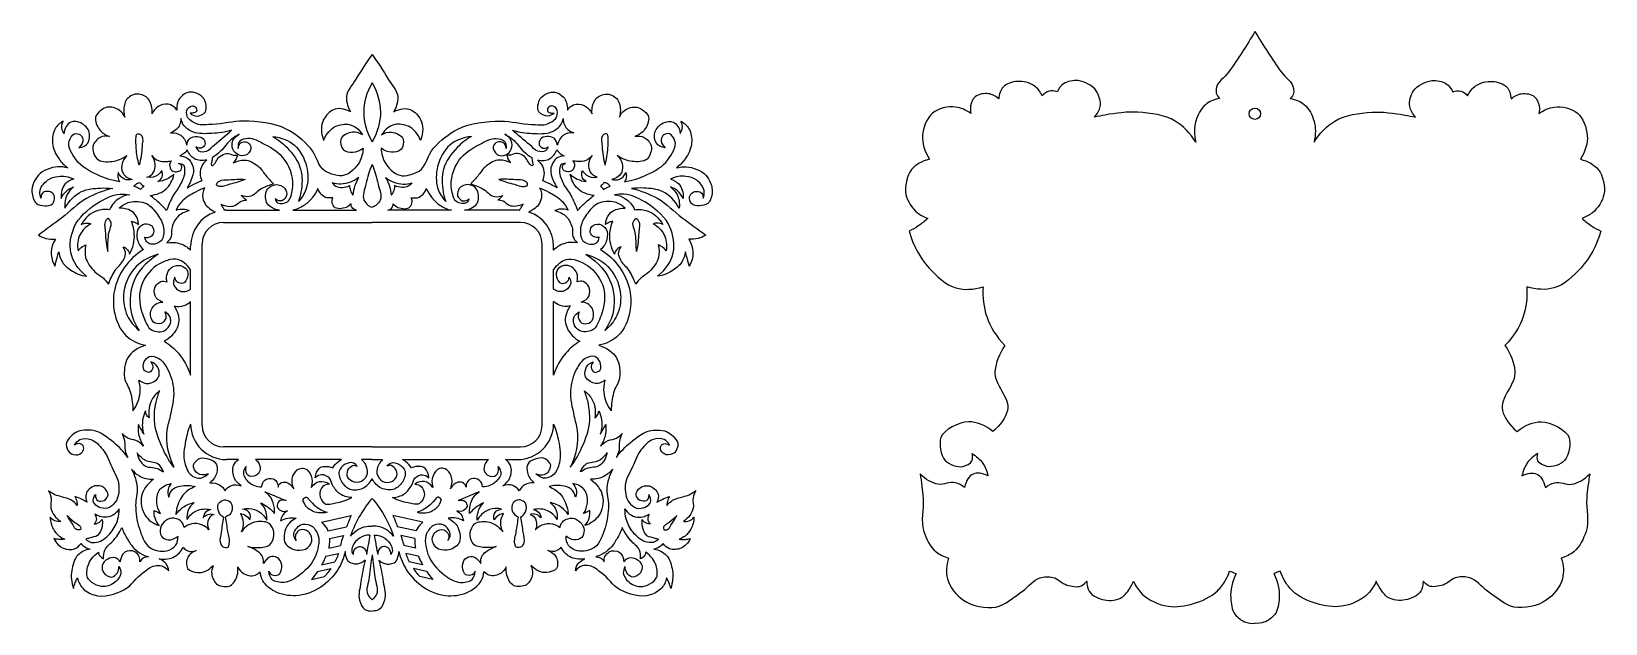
# Model space of a CAD drawing. Header units: millimetres. Extents: x -116 to 322, y -39 to 126.
import ezdxf

# ---------------------------------------------------------------- set-up
doc = ezdxf.new("R2010")
doc.units = ezdxf.units.MM
doc.linetypes.add('K5LT32770', pattern=[0])

msp = doc.modelspace()

# ---------------------------------------------------------------- linework, layer by layer
at = {"color": 30, "linetype": 'K5LT32770', "true_color": 0xff8000}
for p, q in [((-61.45, 76.38), (-46.71, 76.38)), ((-43.03, 76.38), (-25.31, 76.38)), ((1.1, 76.38), (-16.63, 76.38)), ((19.51, 76.38), (4.77, 76.38)), ((-62.26, 73.01), (-20.97, 73.01)), ((20.32, 73.01), (-20.97, 73.01)), ((-71.45, 65.33), (-71.45, 66.38)), ((-68.26, 16.57), (-68.26, 67.01)), ((26.32, 16.57), (26.32, 67.01)), ((29.51, 65.33), (29.51, 66.38)), ((-71.45, 54.45), (-71.45, 59.86)), ((29.51, 54.45), (29.51, 59.86)), ((-71.45, 30.56), (-71.45, 51.05)), ((29.51, 30.56), (29.51, 51.05)), ((-20.97, 10.57), (-62.26, 10.57)), ((-20.97, 10.57), (20.32, 10.57)), ((-58.11, 7.07), (-61.45, 7.07)), ((-29.44, 7.07), (-53.37, 7.07)), ((-20.97, 7.07), (-23.88, 7.07)), ((-20.97, 7.07), (-18.06, 7.07)), ((-12.5, 7.07), (11.44, 7.07)), ((16.17, 7.07), (19.51, 7.07)), ((-35.06, -10.36), (-26.79, -8.45)), ((-6.88, -10.36), (-15.15, -8.45)), ((-33.24, -12.73), (-28.05, -11.59)), ((-8.7, -12.73), (-13.89, -11.59)), ((-33.03, -17.53), (-29.78, -16.82)), ((-32.84, -14.88), (-28.94, -14.02)), ((-9.1, -14.88), (-13, -14.02)), ((-8.91, -17.53), (-12.16, -16.82)), ((-35, -22.16), (-31.3, -21.35)), ((-33.82, -19.81), (-30.35, -19.05)), ((-8.12, -19.81), (-11.59, -19.05)), ((-6.93, -22.16), (-10.63, -21.35)), ((-37.84, -26.26), (-34.22, -25.47)), ((-36.15, -24.05), (-32.46, -23.24)), ((-5.79, -24.05), (-9.48, -23.24)), ((-4.1, -26.26), (-7.72, -25.47))]:
    msp.add_line(p, q, dxfattribs=at)
msp.add_circle((224.57, 103.24), 1.59, dxfattribs=at)
for centre, radius, start, end in [((-61.45, 66.38), 10, 108.1391, 180), ((-61.45, 66.38), 10, 90, 92.8328), ((19.51, 66.38), 10, 87.1672, 90), ((19.51, 66.38), 10, 0, 71.8609), ((-62.26, 67.01), 6, 90, 180), ((20.32, 67.01), 6, 0, 90), ((-61.45, 17.07), 10, 180.697, 270), ((-62.26, 16.57), 6, 180, 270), ((19.51, 17.07), 10, 270, 359.303), ((20.32, 16.57), 6, 270, 0)]:
    msp.add_arc(centre, radius, start, end, dxfattribs=at)
for points, knots in [([(224.57, 126.11), (222.3, 122.21), (219.85, 118.43), (217.22, 114.78), (216.12, 113.25), (214.04, 112.08), (213.83, 110.27), (213.79, 109.85), (213.74, 109.39), (213.83, 108.98), (213.96, 108.42), (214.27, 107.91), (214.76, 107.45)], [0, 0, 0, 0, 1, 1, 1, 2, 2, 2, 3, 3, 3, 4, 4, 4, 4]), ([(224.57, 126.11), (226.85, 122.21), (229.3, 118.43), (231.93, 114.78), (233.02, 113.25), (235.1, 112.08), (235.31, 110.27), (235.36, 109.85), (235.4, 109.39), (235.31, 108.98), (235.18, 108.42), (234.88, 107.91), (234.39, 107.45)], [0, 0, 0, 0, 1, 1, 1, 2, 2, 2, 3, 3, 3, 4, 4, 4, 4]), ([(-20.97, 119.74), (-22.58, 117.51), (-24.08, 115.22), (-25.46, 112.85), (-26.39, 111.24), (-28.02, 109.71), (-28.1, 107.93), (-28.14, 107.19), (-28, 106.38), (-27.79, 105.65), (-27.61, 105.01), (-27.34, 104.4), (-26.99, 103.81)], [0, 0, 0, 0, 1, 1, 1, 2, 2, 2, 3, 3, 3, 4, 4, 4, 4]), ([(-20.97, 119.74), (-19.36, 117.51), (-17.86, 115.22), (-16.48, 112.85), (-15.54, 111.24), (-13.92, 109.71), (-13.84, 107.93), (-13.8, 107.19), (-13.93, 106.38), (-14.14, 105.65), (-14.33, 105.01), (-14.59, 104.4), (-14.94, 103.81)], [0, 0, 0, 0, 1, 1, 1, 2, 2, 2, 3, 3, 3, 4, 4, 4, 4]), ([(-71.58, 103.4), (-71.01, 102.89), (-70.43, 102.6), (-69.86, 102.54), (-69.02, 102.46), (-67.77, 103.14), (-67.34, 103.78), (-66.77, 104.62), (-67.17, 106.57), (-67.76, 107.46), (-68.47, 108.54), (-70.53, 109.48), (-71.84, 109.24), (-72.64, 109.1), (-73.62, 108.51), (-74.19, 107.88), (-74.98, 107.01), (-75.35, 105.81), (-75.3, 104.27)], [0, 0, 0, 0, 1, 1, 1, 2, 2, 2, 3, 3, 3, 4, 4, 4, 5, 5, 5, 6, 6, 6, 6]), ([(-20.97, 111.8), (-22.51, 109.1), (-23.29, 106.39), (-23.3, 103.68), (-23.31, 100.94), (-22.54, 98.19), (-20.97, 95.44)], [0, 0, 0, 0, 1, 1, 1, 2, 2, 2, 2]), ([(-20.97, 111.8), (-19.42, 109.1), (-18.65, 106.39), (-18.64, 103.68), (-18.62, 100.94), (-19.4, 98.19), (-20.97, 95.44)], [0, 0, 0, 0, 1, 1, 1, 2, 2, 2, 2]), ([(29.64, 103.4), (29.07, 102.89), (28.5, 102.6), (27.92, 102.54), (27.09, 102.46), (25.83, 103.14), (25.4, 103.78), (24.83, 104.62), (25.23, 106.57), (25.82, 107.46), (26.53, 108.54), (28.59, 109.48), (29.9, 109.24), (30.7, 109.1), (31.68, 108.51), (32.25, 107.88), (33.04, 107.01), (33.41, 105.81), (33.36, 104.27)], [0, 0, 0, 0, 1, 1, 1, 2, 2, 2, 3, 3, 3, 4, 4, 4, 5, 5, 5, 6, 6, 6, 6]), ([(165.42, 108.25), (164.85, 109.42), (164.1, 110.33), (163.2, 110.98), (161.96, 111.88), (160.06, 112.34), (158.54, 112.22), (157.18, 112.12), (155.39, 111.62), (154.52, 110.64), (153.82, 109.85), (153.42, 108.75), (153.33, 107.35)], [0, 0, 0, 0, 1, 1, 1, 2, 2, 2, 3, 3, 3, 4, 4, 4, 4]), ([(169.56, 109.32), (168.75, 109.61), (167.99, 109.67), (167.3, 109.49), (166.61, 109.31), (165.99, 108.9), (165.42, 108.25)], [0, 0, 0, 0, 1, 1, 1, 2, 2, 2, 2]), ([(179.91, 102.27), (180.8, 103.22), (181.34, 104.22), (181.53, 105.26), (181.78, 106.62), (181.22, 108.44), (180.46, 109.57), (179.46, 111.06), (177.19, 112.28), (175.38, 112.44), (174.1, 112.55), (172.41, 112.33), (171.36, 111.58), (170.62, 111.06), (170.02, 110.3), (169.56, 109.32)], [0, 0, 0, 0, 1, 1, 1, 2, 2, 2, 3, 3, 3, 4, 4, 4, 5, 5, 5, 5]), ([(269.24, 102.27), (268.35, 103.22), (267.8, 104.22), (267.62, 105.26), (267.37, 106.62), (267.92, 108.44), (268.68, 109.57), (269.68, 111.06), (271.95, 112.28), (273.77, 112.44), (275.05, 112.55), (276.73, 112.33), (277.79, 111.58), (278.53, 111.06), (279.12, 110.3), (279.58, 109.32)], [0, 0, 0, 0, 1, 1, 1, 2, 2, 2, 3, 3, 3, 4, 4, 4, 5, 5, 5, 5]), ([(279.58, 109.32), (280.4, 109.61), (281.15, 109.67), (281.85, 109.49), (282.53, 109.31), (283.16, 108.9), (283.73, 108.25)], [0, 0, 0, 0, 1, 1, 1, 2, 2, 2, 2]), ([(283.73, 108.25), (284.3, 109.42), (285.04, 110.33), (285.95, 110.98), (287.19, 111.88), (289.08, 112.34), (290.61, 112.22), (291.97, 112.12), (293.75, 111.62), (294.62, 110.64), (295.33, 109.85), (295.73, 108.75), (295.82, 107.35)], [0, 0, 0, 0, 1, 1, 1, 2, 2, 2, 3, 3, 3, 4, 4, 4, 4]), ([(-89.76, 102.3), (-90.11, 103.1), (-90.58, 103.73), (-91.18, 104.18), (-92.07, 104.85), (-93.64, 105.25), (-94.69, 105.04), (-95.91, 104.8), (-97.62, 103.42), (-97.88, 102.27), (-98.1, 101.29), (-97.44, 99.72), (-96.76, 98.81), (-96.13, 97.96), (-95.22, 97.32), (-94.03, 96.9)], [0, 0, 0, 0, 1, 1, 1, 2, 2, 2, 3, 3, 3, 4, 4, 4, 5, 5, 5, 5]), ([(-82.15, 103.19), (-82.1, 103.62), (-82.09, 104.05), (-82.14, 104.47), (-82.25, 105.58), (-82.72, 106.96), (-83.51, 107.66), (-84.25, 108.32), (-85.6, 108.8), (-86.58, 108.7), (-87.52, 108.59), (-88.69, 107.91), (-89.26, 107.15), (-89.84, 106.38), (-90.02, 105.13), (-90.02, 104.11), (-90.02, 103.51), (-89.93, 102.91), (-89.76, 102.3)], [0, 0, 0, 0, 1, 1, 1, 2, 2, 2, 3, 3, 3, 4, 4, 4, 5, 5, 5, 6, 6, 6, 6]), ([(-75.3, 104.27), (-75.79, 104.95), (-76.35, 105.42), (-76.98, 105.67), (-77.84, 106.02), (-79.09, 105.93), (-79.94, 105.55), (-80.62, 105.24), (-81.28, 104.59), (-81.72, 103.96), (-81.89, 103.72), (-82.03, 103.46), (-82.15, 103.19)], [0, 0, 0, 0, 1, 1, 1, 2, 2, 2, 3, 3, 3, 4, 4, 4, 4]), ([(-23.49, 93.66), (-23.54, 92.21), (-23.88, 90.93), (-24.48, 89.81), (-25.34, 88.24), (-27.07, 86.52), (-28.69, 86.11), (-30.26, 85.71), (-32.58, 86.41), (-34.03, 87.28), (-36.02, 88.49), (-36.44, 91.8), (-38.09, 93.66), (-39.95, 95.77), (-42.34, 97.71), (-44.82, 98.96), (-48.32, 100.74), (-52.74, 101.11), (-56.75, 101.17), (-59.59, 101.22), (-62.46, 100.32), (-65.33, 100.28), (-66.81, 100.26), (-68.48, 99.88), (-69.78, 100.42), (-70.74, 100.83), (-72.03, 101.53), (-72.35, 102.45), (-72.57, 103.07), (-72.66, 104.1), (-72.29, 104.62), (-72.02, 104.99), (-71.39, 105.43), (-70.91, 105.41), (-70.61, 105.39), (-70.19, 105.25), (-69.99, 105.04), (-69.77, 104.78), (-69.64, 104.17), (-69.8, 103.9), (-69.93, 103.67), (-70.36, 103.53), (-70.66, 103.45), (-70.95, 103.38), (-71.26, 103.36), (-71.58, 103.4)], [0, 0, 0, 0, 1, 1, 1, 2, 2, 2, 3, 3, 3, 4, 4, 4, 5, 5, 5, 6, 6, 6, 7, 7, 7, 8, 8, 8, 9, 9, 9, 10, 10, 10, 11, 11, 11, 12, 12, 12, 13, 13, 13, 14, 14, 14, 15, 15, 15, 15]), ([(-18.45, 93.66), (-18.39, 92.21), (-18.06, 90.93), (-17.45, 89.81), (-16.6, 88.24), (-14.87, 86.52), (-13.25, 86.11), (-11.68, 85.71), (-9.35, 86.41), (-7.91, 87.28), (-5.92, 88.49), (-5.5, 91.8), (-3.85, 93.66), (-1.98, 95.77), (0.4, 97.71), (2.88, 98.96), (6.39, 100.74), (10.81, 101.11), (14.81, 101.17), (17.66, 101.22), (20.52, 100.32), (23.39, 100.28), (24.87, 100.26), (26.54, 99.88), (27.84, 100.42), (28.8, 100.83), (30.09, 101.53), (30.42, 102.45), (30.63, 103.07), (30.73, 104.1), (30.36, 104.62), (30.09, 104.99), (29.45, 105.43), (28.97, 105.41), (28.67, 105.39), (28.25, 105.25), (28.06, 105.04), (27.83, 104.78), (27.7, 104.17), (27.86, 103.9), (27.99, 103.67), (28.42, 103.53), (28.72, 103.45), (29.01, 103.38), (29.32, 103.36), (29.64, 103.4)], [0, 0, 0, 0, 1, 1, 1, 2, 2, 2, 3, 3, 3, 4, 4, 4, 5, 5, 5, 6, 6, 6, 7, 7, 7, 8, 8, 8, 9, 9, 9, 10, 10, 10, 11, 11, 11, 12, 12, 12, 13, 13, 13, 14, 14, 14, 15, 15, 15, 15]), ([(33.36, 104.27), (33.85, 104.95), (34.41, 105.42), (35.05, 105.67), (35.9, 106.02), (37.15, 105.93), (38, 105.55), (38.69, 105.24), (39.35, 104.59), (39.79, 103.96), (39.95, 103.72), (40.09, 103.46), (40.22, 103.19)], [0, 0, 0, 0, 1, 1, 1, 2, 2, 2, 3, 3, 3, 4, 4, 4, 4]), ([(40.22, 103.19), (40.16, 103.62), (40.15, 104.05), (40.2, 104.47), (40.31, 105.58), (40.78, 106.96), (41.57, 107.66), (42.31, 108.32), (43.67, 108.8), (44.65, 108.7), (45.58, 108.59), (46.75, 107.91), (47.33, 107.15), (47.91, 106.38), (48.08, 105.13), (48.08, 104.11), (48.08, 103.51), (48, 102.91), (47.82, 102.3)], [0, 0, 0, 0, 1, 1, 1, 2, 2, 2, 3, 3, 3, 4, 4, 4, 5, 5, 5, 6, 6, 6, 6]), ([(47.82, 102.3), (48.17, 103.1), (48.64, 103.73), (49.24, 104.18), (50.13, 104.85), (51.7, 105.25), (52.75, 105.04), (53.98, 104.8), (55.68, 103.42), (55.94, 102.27), (56.16, 101.29), (55.51, 99.72), (54.83, 98.81), (54.19, 97.96), (53.28, 97.32), (52.09, 96.9)], [0, 0, 0, 0, 1, 1, 1, 2, 2, 2, 3, 3, 3, 4, 4, 4, 5, 5, 5, 5]), ([(145.59, 103.29), (144.2, 104.3), (142.77, 104.9), (141.32, 105.09), (139.24, 105.36), (136.44, 104.7), (134.91, 103.42), (133.34, 102.11), (132.28, 99.31), (132.13, 97.18), (131.99, 95.04), (132.63, 92.85), (134.05, 90.6)], [0, 0, 0, 0, 1, 1, 1, 2, 2, 2, 3, 3, 3, 4, 4, 4, 4]), ([(153.33, 107.35), (152.41, 108.17), (151.46, 108.65), (150.46, 108.8), (149.29, 108.98), (147.64, 108.71), (146.79, 107.95), (146.15, 107.38), (145.67, 106.33), (145.51, 105.43), (145.38, 104.75), (145.41, 104.04), (145.59, 103.29)], [0, 0, 0, 0, 1, 1, 1, 2, 2, 2, 3, 3, 3, 4, 4, 4, 4]), ([(214.76, 107.45), (213.18, 107.18), (211.86, 106.62), (210.81, 105.75), (209.52, 104.69), (208.61, 102.83), (208.14, 101.19), (207.63, 99.38), (207.63, 97.43), (208.14, 95.34)], [0, 0, 0, 0, 1, 1, 1, 2, 2, 2, 3, 3, 3, 3]), ([(234.39, 107.45), (235.97, 107.18), (237.29, 106.62), (238.34, 105.75), (239.63, 104.69), (240.54, 102.83), (241, 101.19), (241.52, 99.38), (241.52, 97.43), (241, 95.34)], [0, 0, 0, 0, 1, 1, 1, 2, 2, 2, 3, 3, 3, 3]), ([(295.82, 107.35), (296.73, 108.17), (297.69, 108.65), (298.68, 108.8), (299.85, 108.98), (301.51, 108.71), (302.36, 107.95), (302.99, 107.38), (303.48, 106.33), (303.64, 105.43), (303.76, 104.75), (303.73, 104.04), (303.55, 103.29)], [0, 0, 0, 0, 1, 1, 1, 2, 2, 2, 3, 3, 3, 4, 4, 4, 4]), ([(303.55, 103.29), (304.95, 104.3), (306.37, 104.9), (307.83, 105.09), (309.9, 105.36), (312.71, 104.7), (314.24, 103.42), (315.81, 102.11), (316.87, 99.31), (317.01, 97.18), (317.16, 95.04), (316.52, 92.85), (315.09, 90.6)], [0, 0, 0, 0, 1, 1, 1, 2, 2, 2, 3, 3, 3, 4, 4, 4, 4]), ([(-106.88, 101.19), (-107.86, 100.61), (-108.59, 99.9), (-109.1, 99.06), (-109.76, 97.96), (-109.95, 96.37), (-109.85, 95.08), (-109.74, 93.55), (-108.94, 91.93), (-108.03, 90.65), (-107.38, 89.72), (-106.56, 88.89), (-105.59, 88.17)], [0, 0, 0, 0, 1, 1, 1, 2, 2, 2, 3, 3, 3, 4, 4, 4, 4]), ([(-106.62, 97.77), (-106.97, 98.24), (-107.19, 98.73), (-107.26, 99.23), (-107.35, 99.86), (-107.22, 100.51), (-106.88, 101.19)], [0, 0, 0, 0, 1, 1, 1, 2, 2, 2, 2]), ([(-102.49, 93.75), (-101.36, 93.98), (-100.55, 94.42), (-100.06, 95.09), (-99.53, 95.82), (-99.38, 97.2), (-99.62, 98.08), (-99.89, 99.09), (-100.97, 100.22), (-101.95, 100.66), (-102.75, 101.01), (-103.97, 101.24), (-104.75, 100.88), (-105.24, 100.66), (-105.73, 100.17), (-106.04, 99.7), (-106.39, 99.15), (-106.59, 98.51), (-106.62, 97.77)], [0, 0, 0, 0, 1, 1, 1, 2, 2, 2, 3, 3, 3, 4, 4, 4, 5, 5, 5, 6, 6, 6, 6]), ([(-74.15, 101.92), (-74.14, 101.26), (-74.25, 100.67), (-74.48, 100.14), (-74.91, 99.16), (-75.77, 98.41), (-77.06, 97.92)], [0, 0, 0, 0, 1, 1, 1, 2, 2, 2, 2]), ([(-60.03, 98.63), (-61.85, 98.12), (-63.68, 97.83), (-65.52, 97.77), (-67.27, 97.71), (-69.24, 97.49), (-70.8, 98.18), (-71.7, 98.58), (-72.71, 99.15), (-73.29, 99.94), (-73.71, 100.49), (-73.99, 101.16), (-74.15, 101.92)], [0, 0, 0, 0, 1, 1, 1, 2, 2, 2, 3, 3, 3, 4, 4, 4, 4]), ([(-26.99, 103.81), (-28.83, 104.72), (-30.41, 104.9), (-31.73, 104.36), (-32.81, 103.92), (-33.9, 102.66), (-34.44, 101.59), (-35.25, 99.99), (-35.25, 98.06), (-34.44, 95.81)], [0, 0, 0, 0, 1, 1, 1, 2, 2, 2, 3, 3, 3, 3]), ([(-14.94, 103.81), (-13.11, 104.72), (-11.53, 104.9), (-10.2, 104.36), (-9.13, 103.92), (-8.04, 102.66), (-7.5, 101.59), (-6.69, 99.99), (-6.69, 98.06), (-7.5, 95.81)], [0, 0, 0, 0, 1, 1, 1, 2, 2, 2, 3, 3, 3, 3]), ([(18.09, 98.63), (19.91, 98.12), (21.74, 97.83), (23.58, 97.77), (25.33, 97.71), (27.3, 97.49), (28.86, 98.18), (29.76, 98.58), (30.77, 99.15), (31.35, 99.94), (31.77, 100.49), (32.05, 101.16), (32.21, 101.92)], [0, 0, 0, 0, 1, 1, 1, 2, 2, 2, 3, 3, 3, 4, 4, 4, 4]), ([(32.21, 101.92), (32.2, 101.26), (32.31, 100.67), (32.54, 100.14), (32.97, 99.16), (33.83, 98.41), (35.12, 97.92)], [0, 0, 0, 0, 1, 1, 1, 2, 2, 2, 2]), ([(60.55, 93.75), (59.42, 93.98), (58.61, 94.42), (58.13, 95.09), (57.59, 95.82), (57.44, 97.2), (57.68, 98.08), (57.95, 99.09), (59.03, 100.22), (60.02, 100.66), (60.81, 101.01), (62.03, 101.24), (62.81, 100.88), (63.3, 100.66), (63.79, 100.17), (64.1, 99.7), (64.46, 99.15), (64.65, 98.51), (64.69, 97.77)], [0, 0, 0, 0, 1, 1, 1, 2, 2, 2, 3, 3, 3, 4, 4, 4, 5, 5, 5, 6, 6, 6, 6]), ([(64.94, 101.19), (65.92, 100.61), (66.66, 99.9), (67.16, 99.06), (67.82, 97.96), (68.01, 96.37), (67.91, 95.08), (67.8, 93.55), (67, 91.93), (66.09, 90.65), (65.44, 89.72), (64.63, 88.89), (63.66, 88.17)], [0, 0, 0, 0, 1, 1, 1, 2, 2, 2, 3, 3, 3, 4, 4, 4, 4]), ([(64.69, 97.77), (65.04, 98.24), (65.25, 98.73), (65.32, 99.23), (65.41, 99.86), (65.29, 100.51), (64.94, 101.19)], [0, 0, 0, 0, 1, 1, 1, 2, 2, 2, 2]), ([(208.14, 95.34), (206.55, 97.87), (204.64, 99.81), (202.4, 101.19), (199.49, 102.98), (195.54, 103.43), (192.04, 103.65), (189.03, 103.84), (185.92, 103.4), (182.91, 102.88), (181.91, 102.71), (180.9, 102.5), (179.91, 102.27)], [0, 0, 0, 0, 1, 1, 1, 2, 2, 2, 3, 3, 3, 4, 4, 4, 4]), ([(241, 95.34), (242.59, 97.87), (244.51, 99.81), (246.75, 101.19), (249.65, 102.98), (253.61, 103.43), (257.1, 103.65), (260.11, 103.84), (263.23, 103.4), (266.23, 102.88), (267.24, 102.71), (268.24, 102.5), (269.24, 102.27)], [0, 0, 0, 0, 1, 1, 1, 2, 2, 2, 3, 3, 3, 4, 4, 4, 4]), ([(-91.22, 84.34), (-93.38, 84.68), (-95.41, 85.3), (-97.3, 86.2), (-99.46, 87.23), (-101.9, 88.5), (-103.24, 90.39), (-104.27, 91.84), (-105.76, 94.05), (-105.2, 95.63), (-104.94, 96.34), (-104.39, 97.48), (-103.69, 97.65), (-103.24, 97.77), (-102.48, 97.67), (-102.09, 97.38), (-101.76, 97.13), (-101.5, 96.58), (-101.42, 96.18), (-101.26, 95.39), (-101.61, 94.59), (-102.49, 93.75)], [0, 0, 0, 0, 1, 1, 1, 2, 2, 2, 3, 3, 3, 4, 4, 4, 5, 5, 5, 6, 6, 6, 7, 7, 7, 7]), ([(-94.03, 96.9), (-95.03, 97.11), (-95.89, 97.02), (-96.62, 96.66), (-97.45, 96.24), (-98.37, 95.16), (-98.6, 94.29), (-98.88, 93.2), (-98.24, 91.37), (-97.44, 90.64), (-96.57, 89.84), (-94.67, 89.83), (-93.34, 89.96), (-91.91, 90.09), (-90.52, 90.64), (-89.18, 91.59)], [0, 0, 0, 0, 1, 1, 1, 2, 2, 2, 3, 3, 3, 4, 4, 4, 5, 5, 5, 5]), ([(-85.76, 88.97), (-85.28, 90.68), (-85.02, 92.4), (-84.95, 94.13), (-84.92, 95.11), (-84.46, 96.37), (-85.04, 97.07), (-85.23, 97.3), (-85.5, 97.62), (-85.78, 97.66), (-85.98, 97.69), (-86.27, 97.66), (-86.41, 97.55), (-86.57, 97.41), (-86.54, 97.05), (-86.59, 96.8), (-86.78, 95.78), (-86.63, 94.7), (-86.56, 93.66), (-86.44, 92.08), (-86.17, 90.52), (-85.76, 88.97)], [0, 0, 0, 0, 1, 1, 1, 2, 2, 2, 3, 3, 3, 4, 4, 4, 5, 5, 5, 6, 6, 6, 7, 7, 7, 7]), ([(-77.06, 97.92), (-75.89, 98), (-74.93, 97.78), (-74.18, 97.26), (-73.38, 96.7), (-72.82, 95.79), (-72.52, 94.53)], [0, 0, 0, 0, 1, 1, 1, 2, 2, 2, 2]), ([(-72.52, 94.53), (-72.4, 95.38), (-72.09, 96), (-71.6, 96.4), (-71.1, 96.81), (-70.21, 97.01), (-69.55, 96.94), (-68.95, 96.88), (-68.14, 96.6), (-67.8, 96.14), (-67.52, 95.74), (-67.3, 94.97), (-67.48, 94.53), (-67.62, 94.19), (-68.06, 93.79), (-68.43, 93.67), (-68.86, 93.54), (-69.37, 93.66), (-69.94, 94.03)], [0, 0, 0, 0, 1, 1, 1, 2, 2, 2, 3, 3, 3, 4, 4, 4, 5, 5, 5, 6, 6, 6, 6]), ([(-69.94, 94.03), (-69.77, 93.55), (-69.53, 93.2), (-69.23, 92.96), (-68.71, 92.56), (-67.71, 92.65), (-67.06, 92.81), (-66.2, 93.03), (-65.57, 93.99), (-64.83, 94.59), (-63.21, 95.91), (-61.61, 97.26), (-60.03, 98.63)], [0, 0, 0, 0, 1, 1, 1, 2, 2, 2, 3, 3, 3, 4, 4, 4, 4]), ([(-57.92, 97.51), (-58.67, 97.12), (-59.37, 96.67), (-60.02, 96.16), (-61.24, 95.22), (-61.98, 93.7), (-63.17, 92.72), (-63.86, 92.16), (-64.59, 91.51), (-65.37, 91.03)], [0, 0, 0, 0, 1, 1, 1, 2, 2, 2, 3, 3, 3, 3]), ([(-58.24, 93.6), (-58.14, 94.34), (-57.89, 94.85), (-57.47, 95.13), (-57.06, 95.42), (-56.24, 95.52), (-55.77, 95.33), (-55.32, 95.16), (-54.81, 94.58), (-54.68, 94.15), (-54.49, 93.49), (-55.12, 92.35), (-55.72, 91.94), (-56.2, 91.62), (-57.06, 91.5), (-57.65, 91.62), (-58.29, 91.76), (-59.03, 92.29), (-59.4, 92.84), (-59.82, 93.43), (-60, 94.44), (-59.87, 95.13), (-59.71, 96.05), (-59.06, 96.84), (-57.92, 97.51)], [0, 0, 0, 0, 1, 1, 1, 2, 2, 2, 3, 3, 3, 4, 4, 4, 5, 5, 5, 6, 6, 6, 7, 7, 7, 8, 8, 8, 8]), ([(-47.93, 79.53), (-47.76, 79.07), (-47.54, 78.72), (-47.26, 78.49), (-46.64, 77.98), (-45.19, 78.33), (-44.52, 78.74), (-43.59, 79.3), (-43.31, 81.05), (-43.08, 82.23), (-42.57, 84.82), (-43.65, 88.11), (-45.13, 90.26), (-46.43, 92.15), (-48.74, 93.64), (-50.87, 94.71), (-52.32, 95.44), (-53.96, 96.48), (-55.52, 96.32), (-56.27, 96.24), (-57.33, 96.13), (-57.77, 95.6), (-58.16, 95.15), (-58.32, 94.48), (-58.24, 93.6)], [0, 0, 0, 0, 1, 1, 1, 2, 2, 2, 3, 3, 3, 4, 4, 4, 5, 5, 5, 6, 6, 6, 7, 7, 7, 8, 8, 8, 8]), ([(-48.6, 96.93), (-46.14, 96.64), (-44.13, 95.83), (-42.58, 94.49), (-40.96, 93.1), (-39.72, 90.72), (-39.2, 88.6), (-38.73, 86.66), (-38.64, 84.29), (-39.29, 82.4), (-39.73, 81.12), (-40.46, 79.93), (-41.47, 78.81)], [0, 0, 0, 0, 1, 1, 1, 2, 2, 2, 3, 3, 3, 4, 4, 4, 4]), ([(-48.6, 96.93), (-47.14, 96.07), (-45.84, 95.06), (-44.72, 93.9), (-43.06, 92.19), (-41.45, 90.02), (-40.83, 87.79), (-40.29, 85.84), (-40.37, 83.55), (-40.74, 81.5), (-40.91, 80.6), (-41.15, 79.7), (-41.47, 78.81)], [0, 0, 0, 0, 1, 1, 1, 2, 2, 2, 3, 3, 3, 4, 4, 4, 4]), ([(-34.44, 95.81), (-33.65, 97.75), (-32.52, 99.06), (-31.06, 99.74), (-29.99, 100.24), (-28.44, 100.49), (-27.3, 100.24), (-25.9, 99.92), (-24.67, 98.98), (-23.61, 97.41)], [0, 0, 0, 0, 1, 1, 1, 2, 2, 2, 3, 3, 3, 3]), ([(-23.61, 97.41), (-24.58, 97.95), (-25.5, 98.18), (-26.37, 98.11), (-27.54, 98.01), (-29.33, 97.14), (-29.65, 96.15), (-29.9, 95.39), (-29.6, 93.87), (-29.01, 93.27), (-28.45, 92.7), (-27.21, 92.49), (-26.34, 92.52), (-25.37, 92.55), (-24.42, 92.93), (-23.49, 93.66)], [0, 0, 0, 0, 1, 1, 1, 2, 2, 2, 3, 3, 3, 4, 4, 4, 5, 5, 5, 5]), ([(-18.33, 97.41), (-17.36, 97.95), (-16.44, 98.18), (-15.57, 98.11), (-14.39, 98.01), (-12.61, 97.14), (-12.29, 96.15), (-12.04, 95.39), (-12.34, 93.87), (-12.93, 93.27), (-13.49, 92.7), (-14.73, 92.49), (-15.6, 92.52), (-16.57, 92.55), (-17.52, 92.93), (-18.45, 93.66)], [0, 0, 0, 0, 1, 1, 1, 2, 2, 2, 3, 3, 3, 4, 4, 4, 5, 5, 5, 5]), ([(-7.5, 95.81), (-8.29, 97.75), (-9.41, 99.06), (-10.88, 99.74), (-11.95, 100.24), (-13.5, 100.49), (-14.64, 100.24), (-16.04, 99.92), (-17.27, 98.98), (-18.33, 97.41)], [0, 0, 0, 0, 1, 1, 1, 2, 2, 2, 3, 3, 3, 3]), ([(6.67, 96.93), (4.2, 96.64), (2.19, 95.83), (0.64, 94.49), (-0.98, 93.1), (-2.21, 90.72), (-2.73, 88.6), (-3.21, 86.66), (-3.3, 84.29), (-2.65, 82.4), (-2.21, 81.12), (-1.48, 79.93), (-0.47, 78.81)], [0, 0, 0, 0, 1, 1, 1, 2, 2, 2, 3, 3, 3, 4, 4, 4, 4]), ([(6.67, 96.93), (5.2, 96.07), (3.91, 95.06), (2.78, 93.9), (1.12, 92.19), (-0.49, 90.02), (-1.11, 87.79), (-1.65, 85.84), (-1.56, 83.55), (-1.2, 81.5), (-1.03, 80.6), (-0.79, 79.7), (-0.47, 78.81)], [0, 0, 0, 0, 1, 1, 1, 2, 2, 2, 3, 3, 3, 4, 4, 4, 4]), ([(5.99, 79.53), (5.83, 79.07), (5.6, 78.72), (5.32, 78.49), (4.7, 77.98), (3.25, 78.33), (2.58, 78.74), (1.65, 79.3), (1.38, 81.05), (1.14, 82.23), (0.64, 84.82), (1.71, 88.11), (3.2, 90.26), (4.5, 92.15), (6.8, 93.64), (8.93, 94.71), (10.38, 95.44), (12.02, 96.48), (13.58, 96.32), (14.33, 96.24), (15.39, 96.13), (15.83, 95.6), (16.22, 95.15), (16.38, 94.48), (16.3, 93.6)], [0, 0, 0, 0, 1, 1, 1, 2, 2, 2, 3, 3, 3, 4, 4, 4, 5, 5, 5, 6, 6, 6, 7, 7, 7, 8, 8, 8, 8]), ([(16.3, 93.6), (16.2, 94.34), (15.95, 94.85), (15.54, 95.13), (15.12, 95.42), (14.31, 95.52), (13.83, 95.33), (13.39, 95.16), (12.87, 94.58), (12.74, 94.15), (12.55, 93.49), (13.18, 92.35), (13.78, 91.94), (14.26, 91.62), (15.12, 91.5), (15.71, 91.62), (16.36, 91.76), (17.09, 92.29), (17.47, 92.84), (17.88, 93.43), (18.06, 94.44), (17.94, 95.13), (17.77, 96.05), (17.12, 96.84), (15.98, 97.51)], [0, 0, 0, 0, 1, 1, 1, 2, 2, 2, 3, 3, 3, 4, 4, 4, 5, 5, 5, 6, 6, 6, 7, 7, 7, 8, 8, 8, 8]), ([(15.98, 97.51), (16.73, 97.12), (17.43, 96.67), (18.08, 96.16), (19.3, 95.22), (20.04, 93.7), (21.23, 92.72), (21.92, 92.16), (22.65, 91.51), (23.43, 91.03)], [0, 0, 0, 0, 1, 1, 1, 2, 2, 2, 3, 3, 3, 3]), ([(28, 94.03), (27.83, 93.55), (27.6, 93.2), (27.29, 92.96), (26.77, 92.56), (25.78, 92.65), (25.12, 92.81), (24.26, 93.03), (23.63, 93.99), (22.9, 94.59), (21.27, 95.91), (19.67, 97.26), (18.09, 98.63)], [0, 0, 0, 0, 1, 1, 1, 2, 2, 2, 3, 3, 3, 4, 4, 4, 4]), ([(30.58, 94.53), (30.46, 95.38), (30.15, 96), (29.66, 96.4), (29.17, 96.81), (28.28, 97.01), (27.62, 96.94), (27.01, 96.88), (26.2, 96.6), (25.86, 96.14), (25.58, 95.74), (25.36, 94.97), (25.54, 94.53), (25.68, 94.19), (26.13, 93.79), (26.49, 93.67), (26.93, 93.54), (27.43, 93.66), (28, 94.03)], [0, 0, 0, 0, 1, 1, 1, 2, 2, 2, 3, 3, 3, 4, 4, 4, 5, 5, 5, 6, 6, 6, 6]), ([(35.12, 97.92), (33.95, 98), (32.99, 97.78), (32.24, 97.26), (31.44, 96.7), (30.88, 95.79), (30.58, 94.53)], [0, 0, 0, 0, 1, 1, 1, 2, 2, 2, 2]), ([(43.82, 88.97), (43.35, 90.68), (43.08, 92.4), (43.02, 94.13), (42.98, 95.11), (42.52, 96.37), (43.11, 97.07), (43.29, 97.3), (43.56, 97.62), (43.85, 97.66), (44.04, 97.69), (44.33, 97.66), (44.47, 97.55), (44.63, 97.41), (44.6, 97.05), (44.65, 96.8), (44.84, 95.78), (44.69, 94.7), (44.62, 93.66), (44.5, 92.08), (44.24, 90.52), (43.82, 88.97)], [0, 0, 0, 0, 1, 1, 1, 2, 2, 2, 3, 3, 3, 4, 4, 4, 5, 5, 5, 6, 6, 6, 7, 7, 7, 7]), ([(52.09, 96.9), (53.09, 97.11), (53.95, 97.02), (54.68, 96.66), (55.51, 96.24), (56.43, 95.16), (56.66, 94.29), (56.94, 93.2), (56.31, 91.37), (55.5, 90.64), (54.63, 89.84), (52.73, 89.83), (51.4, 89.96), (49.97, 90.09), (48.59, 90.64), (47.24, 91.59)], [0, 0, 0, 0, 1, 1, 1, 2, 2, 2, 3, 3, 3, 4, 4, 4, 5, 5, 5, 5]), ([(49.28, 84.34), (51.45, 84.68), (53.47, 85.3), (55.36, 86.2), (57.52, 87.23), (59.96, 88.5), (61.3, 90.39), (62.33, 91.84), (63.82, 94.05), (63.26, 95.63), (63.01, 96.34), (62.45, 97.48), (61.75, 97.65), (61.3, 97.77), (60.54, 97.67), (60.15, 97.38), (59.82, 97.13), (59.57, 96.58), (59.48, 96.18), (59.32, 95.39), (59.68, 94.59), (60.55, 93.75)], [0, 0, 0, 0, 1, 1, 1, 2, 2, 2, 3, 3, 3, 4, 4, 4, 5, 5, 5, 6, 6, 6, 7, 7, 7, 7]), ([(-72.38, 93.22), (-72.64, 92.79), (-72.95, 92.43), (-73.32, 92.14), (-73.66, 91.87), (-74.04, 91.66), (-74.47, 91.5)], [0, 0, 0, 0, 1, 1, 1, 2, 2, 2, 2]), ([(-66.94, 90.37), (-68.03, 90.17), (-69.47, 90.16), (-70.43, 90.75), (-70.83, 90.99), (-71.21, 91.35), (-71.52, 91.71), (-71.88, 92.15), (-72.13, 92.69), (-72.38, 93.22)], [0, 0, 0, 0, 1, 1, 1, 2, 2, 2, 3, 3, 3, 3]), ([(-65.37, 91.03), (-65.44, 90.65), (-65.5, 90.27), (-65.55, 89.88), (-65.6, 89.56), (-65.86, 89.13), (-65.65, 88.92), (-65.6, 88.87), (-65.51, 88.79), (-65.44, 88.78), (-65.34, 88.77), (-65.24, 88.9), (-65.14, 88.97), (-64.31, 89.52), (-64.11, 90.8), (-63.32, 91.37), (-62.78, 91.76), (-62.09, 92.16), (-61.45, 92.22), (-60.84, 92.27), (-60.2, 91.85), (-59.56, 91.76), (-59.2, 91.71), (-58.85, 91.67), (-58.48, 91.66)], [0, 0, 0, 0, 1, 1, 1, 2, 2, 2, 3, 3, 3, 4, 4, 4, 5, 5, 5, 6, 6, 6, 7, 7, 7, 8, 8, 8, 8]), ([(23.43, 91.03), (23.51, 90.65), (23.57, 90.27), (23.62, 89.88), (23.66, 89.56), (23.92, 89.13), (23.72, 88.92), (23.66, 88.87), (23.57, 88.79), (23.5, 88.78), (23.4, 88.77), (23.3, 88.9), (23.2, 88.97), (22.37, 89.52), (22.17, 90.8), (21.38, 91.37), (20.84, 91.76), (20.16, 92.16), (19.51, 92.22), (18.9, 92.27), (18.26, 91.85), (17.62, 91.76), (17.27, 91.71), (16.91, 91.67), (16.55, 91.66)], [0, 0, 0, 0, 1, 1, 1, 2, 2, 2, 3, 3, 3, 4, 4, 4, 5, 5, 5, 6, 6, 6, 7, 7, 7, 8, 8, 8, 8]), ([(25, 90.37), (26.09, 90.17), (27.54, 90.16), (28.49, 90.75), (28.89, 90.99), (29.27, 91.35), (29.58, 91.71), (29.95, 92.15), (30.19, 92.69), (30.45, 93.22)], [0, 0, 0, 0, 1, 1, 1, 2, 2, 2, 3, 3, 3, 3]), ([(30.45, 93.22), (30.7, 92.79), (31.01, 92.43), (31.38, 92.14), (31.72, 91.87), (32.1, 91.66), (32.53, 91.5)], [0, 0, 0, 0, 1, 1, 1, 2, 2, 2, 2]), ([(-105.59, 88.17), (-106.54, 88.42), (-107.46, 88.52), (-108.36, 88.46), (-110.27, 88.36), (-112.57, 87.5), (-113.78, 86.15), (-114.81, 85), (-115.69, 83.03), (-115.57, 81.48), (-115.49, 80.41), (-115.13, 78.92), (-114.32, 78.3), (-113.74, 77.86), (-112.77, 77.63), (-112, 77.63), (-111.27, 77.63), (-110.25, 77.76), (-109.8, 78.25), (-109.41, 78.67), (-109.14, 79.57), (-109.29, 80.15), (-109.39, 80.59), (-109.75, 81.13), (-110.14, 81.37), (-110.5, 81.6), (-111.04, 81.69), (-111.47, 81.65), (-111.88, 81.6), (-112.4, 81.41), (-112.67, 81.11), (-112.95, 80.8), (-113.07, 80.35), (-113.05, 79.78)], [0, 0, 0, 0, 1, 1, 1, 2, 2, 2, 3, 3, 3, 4, 4, 4, 5, 5, 5, 6, 6, 6, 7, 7, 7, 8, 8, 8, 9, 9, 9, 10, 10, 10, 11, 11, 11, 11]), ([(-89.18, 91.59), (-89.87, 90.91), (-90.31, 90.18), (-90.5, 89.38), (-90.68, 88.65), (-90.68, 87.69), (-90.4, 87.03), (-90.01, 86.06), (-89.09, 85.36), (-87.66, 84.93)], [0, 0, 0, 0, 1, 1, 1, 2, 2, 2, 3, 3, 3, 3]), ([(-83.57, 85.56), (-82.73, 85.88), (-82.12, 86.35), (-81.74, 86.97), (-81.37, 87.56), (-81.22, 88.42), (-81.26, 89.13), (-81.3, 89.99), (-81.62, 90.84), (-82.24, 91.66)], [0, 0, 0, 0, 1, 1, 1, 2, 2, 2, 3, 3, 3, 3]), ([(-82.24, 91.66), (-81.71, 90.96), (-81.09, 90.48), (-80.4, 90.2), (-79.72, 89.92), (-78.87, 89.91), (-78.11, 89.96), (-77.67, 89.98), (-77.23, 90.05), (-76.79, 90.16)], [0, 0, 0, 0, 1, 1, 1, 2, 2, 2, 3, 3, 3, 3]), ([(-74.81, 89.4), (-74.23, 89.41), (-73.79, 89.29), (-73.5, 89.03), (-73.1, 88.68), (-73.13, 87.82), (-73.1, 87.22), (-73.05, 86.04), (-73.7, 84.83), (-74.21, 83.74), (-74.75, 82.59), (-75.66, 81.64), (-76.27, 80.52), (-76.99, 79.2), (-77.6, 77.81), (-78.1, 76.37)], [0, 0, 0, 0, 1, 1, 1, 2, 2, 2, 3, 3, 3, 4, 4, 4, 5, 5, 5, 5]), ([(-76.79, 90.16), (-77.1, 89.78), (-77.26, 89.41), (-77.29, 89.03), (-77.33, 88.51), (-77.03, 87.78), (-76.62, 87.47), (-76.32, 87.23), (-75.8, 87.09), (-75.4, 87.1), (-74.99, 87.12), (-74.44, 87.26), (-74.18, 87.57), (-74.03, 87.75), (-73.91, 88.03), (-73.89, 88.27), (-73.87, 88.53), (-73.95, 88.87), (-74.11, 89.06), (-74.27, 89.24), (-74.5, 89.35), (-74.81, 89.4)], [0, 0, 0, 0, 1, 1, 1, 2, 2, 2, 3, 3, 3, 4, 4, 4, 5, 5, 5, 6, 6, 6, 7, 7, 7, 7]), ([(-74.47, 91.5), (-73.68, 91.47), (-73.01, 91.29), (-72.46, 90.96), (-71.49, 90.37), (-70.79, 88.9), (-70.65, 87.77), (-70.54, 86.78), (-70.99, 85.64), (-71.37, 84.65), (-71.65, 83.94), (-72, 83.26), (-72.43, 82.6)], [0, 0, 0, 0, 1, 1, 1, 2, 2, 2, 3, 3, 3, 4, 4, 4, 4]), ([(-66.94, 90.37), (-67.57, 89.89), (-68.04, 89.34), (-68.35, 88.7), (-68.64, 88.1), (-68.8, 87.36), (-68.8, 86.68), (-68.8, 85.99), (-68.64, 85.3), (-68.33, 84.6)], [0, 0, 0, 0, 1, 1, 1, 2, 2, 2, 3, 3, 3, 3]), ([(-58.48, 91.66), (-58.54, 91.34), (-58.63, 91.03), (-58.76, 90.74), (-58.95, 90.3), (-59.21, 89.9), (-59.56, 89.54)], [0, 0, 0, 0, 1, 1, 1, 2, 2, 2, 2]), ([(-59.56, 89.54), (-58.26, 90.21), (-57.02, 90.46), (-55.85, 90.3), (-54.63, 90.13), (-53.35, 89.27), (-52.39, 88.42), (-51.63, 87.75), (-51.13, 86.78), (-50.46, 85.99), (-49.8, 85.21), (-49.11, 84.46), (-48.4, 83.73)], [0, 0, 0, 0, 1, 1, 1, 2, 2, 2, 3, 3, 3, 4, 4, 4, 4]), ([(-20.97, 89.14), (-21.71, 87.35), (-22.28, 85.53), (-22.66, 83.66), (-22.96, 82.21), (-23.82, 80.5), (-23.23, 79.24), (-22.98, 78.71), (-22.56, 78.1), (-22.06, 77.75), (-21.74, 77.52), (-21.38, 77.36), (-20.97, 77.25)], [0, 0, 0, 0, 1, 1, 1, 2, 2, 2, 3, 3, 3, 4, 4, 4, 4]), ([(-20.97, 89.14), (-20.22, 87.35), (-19.66, 85.53), (-19.28, 83.66), (-18.98, 82.21), (-18.12, 80.5), (-18.71, 79.24), (-18.96, 78.71), (-19.38, 78.1), (-19.88, 77.75), (-20.2, 77.52), (-20.56, 77.36), (-20.97, 77.25)], [0, 0, 0, 0, 1, 1, 1, 2, 2, 2, 3, 3, 3, 4, 4, 4, 4]), ([(17.62, 89.54), (16.32, 90.21), (15.09, 90.46), (13.91, 90.3), (12.69, 90.13), (11.42, 89.27), (10.45, 88.42), (9.69, 87.75), (9.19, 86.78), (8.52, 85.99), (7.86, 85.21), (7.17, 84.46), (6.46, 83.73)], [0, 0, 0, 0, 1, 1, 1, 2, 2, 2, 3, 3, 3, 4, 4, 4, 4]), ([(16.55, 91.66), (16.6, 91.34), (16.69, 91.03), (16.82, 90.74), (17.01, 90.3), (17.27, 89.9), (17.62, 89.54)], [0, 0, 0, 0, 1, 1, 1, 2, 2, 2, 2]), ([(25, 90.37), (25.63, 89.89), (26.1, 89.34), (26.41, 88.7), (26.7, 88.1), (26.86, 87.36), (26.86, 86.68), (26.86, 85.99), (26.71, 85.3), (26.39, 84.6)], [0, 0, 0, 0, 1, 1, 1, 2, 2, 2, 3, 3, 3, 3]), ([(32.53, 91.5), (31.74, 91.47), (31.07, 91.29), (30.52, 90.96), (29.55, 90.37), (28.85, 88.9), (28.72, 87.77), (28.6, 86.78), (29.05, 85.64), (29.43, 84.65), (29.71, 83.94), (30.07, 83.26), (30.5, 82.6)], [0, 0, 0, 0, 1, 1, 1, 2, 2, 2, 3, 3, 3, 4, 4, 4, 4]), ([(32.87, 89.4), (32.29, 89.41), (31.85, 89.29), (31.56, 89.03), (31.16, 88.68), (31.19, 87.82), (31.16, 87.22), (31.12, 86.04), (31.77, 84.83), (32.28, 83.74), (32.81, 82.59), (33.72, 81.64), (34.33, 80.52), (35.05, 79.2), (35.66, 77.81), (36.16, 76.37)], [0, 0, 0, 0, 1, 1, 1, 2, 2, 2, 3, 3, 3, 4, 4, 4, 5, 5, 5, 5]), ([(34.85, 90.16), (35.16, 89.78), (35.32, 89.41), (35.35, 89.03), (35.39, 88.51), (35.09, 87.78), (34.68, 87.47), (34.38, 87.23), (33.86, 87.09), (33.46, 87.1), (33.05, 87.12), (32.5, 87.26), (32.24, 87.57), (32.09, 87.75), (31.97, 88.03), (31.95, 88.27), (31.93, 88.53), (32.01, 88.87), (32.17, 89.06), (32.33, 89.24), (32.56, 89.35), (32.87, 89.4)], [0, 0, 0, 0, 1, 1, 1, 2, 2, 2, 3, 3, 3, 4, 4, 4, 5, 5, 5, 6, 6, 6, 7, 7, 7, 7]), ([(40.3, 91.66), (39.77, 90.96), (39.16, 90.48), (38.46, 90.2), (37.78, 89.92), (36.93, 89.91), (36.18, 89.96), (35.73, 89.98), (35.29, 90.05), (34.85, 90.16)], [0, 0, 0, 0, 1, 1, 1, 2, 2, 2, 3, 3, 3, 3]), ([(41.64, 85.56), (40.8, 85.88), (40.18, 86.35), (39.8, 86.97), (39.43, 87.56), (39.29, 88.42), (39.32, 89.13), (39.36, 89.99), (39.68, 90.84), (40.3, 91.66)], [0, 0, 0, 0, 1, 1, 1, 2, 2, 2, 3, 3, 3, 3]), ([(47.24, 91.59), (47.93, 90.91), (48.37, 90.18), (48.57, 89.38), (48.74, 88.65), (48.74, 87.69), (48.47, 87.03), (48.07, 86.06), (47.15, 85.36), (45.72, 84.93)], [0, 0, 0, 0, 1, 1, 1, 2, 2, 2, 3, 3, 3, 3]), ([(63.66, 88.17), (64.6, 88.42), (65.52, 88.52), (66.42, 88.46), (68.33, 88.36), (70.64, 87.5), (71.85, 86.15), (72.87, 85), (73.76, 83.03), (73.63, 81.48), (73.55, 80.41), (73.19, 78.92), (72.38, 78.3), (71.8, 77.86), (70.83, 77.63), (70.06, 77.63), (69.33, 77.63), (68.31, 77.76), (67.86, 78.25), (67.48, 78.67), (67.21, 79.57), (67.35, 80.15), (67.46, 80.59), (67.82, 81.13), (68.21, 81.37), (68.56, 81.6), (69.1, 81.69), (69.53, 81.65), (69.94, 81.6), (70.47, 81.41), (70.73, 81.11), (71.01, 80.8), (71.14, 80.35), (71.11, 79.78)], [0, 0, 0, 0, 1, 1, 1, 2, 2, 2, 3, 3, 3, 4, 4, 4, 5, 5, 5, 6, 6, 6, 7, 7, 7, 8, 8, 8, 9, 9, 9, 10, 10, 10, 11, 11, 11, 11]), ([(134.05, 90.6), (131.84, 90.04), (130.18, 89.07), (129.08, 87.7), (127.72, 86.01), (127.07, 82.93), (127.51, 80.79), (127.88, 78.97), (129.2, 76.92), (130.71, 75.69), (131.53, 75.03), (132.48, 74.51), (133.56, 74.13)], [0, 0, 0, 0, 1, 1, 1, 2, 2, 2, 3, 3, 3, 4, 4, 4, 4]), ([(315.09, 90.6), (317.3, 90.04), (318.96, 89.07), (320.07, 87.7), (321.43, 86.01), (322.08, 82.93), (321.64, 80.79), (321.26, 78.97), (319.95, 76.92), (318.43, 75.69), (317.61, 75.03), (316.66, 74.51), (315.58, 74.13)], [0, 0, 0, 0, 1, 1, 1, 2, 2, 2, 3, 3, 3, 4, 4, 4, 4]), ([(-113.05, 79.78), (-113.28, 80.35), (-113.39, 80.91), (-113.37, 81.44), (-113.34, 82.66), (-112.27, 84), (-111.28, 84.74), (-110.46, 85.35), (-109.27, 85.69), (-108.24, 85.82), (-106.85, 85.99), (-105.42, 85.75), (-103.96, 85.08)], [0, 0, 0, 0, 1, 1, 1, 2, 2, 2, 3, 3, 3, 4, 4, 4, 4]), ([(-103.96, 85.08), (-104.94, 84.78), (-105.71, 84.32), (-106.28, 83.71), (-107.17, 82.75), (-107.56, 81.41), (-107.47, 79.69)], [0, 0, 0, 0, 1, 1, 1, 2, 2, 2, 2]), ([(-91.55, 86.88), (-91.67, 86.45), (-91.71, 86.03), (-91.67, 85.61), (-91.62, 85.18), (-91.47, 84.75), (-91.22, 84.34)], [0, 0, 0, 0, 1, 1, 1, 2, 2, 2, 2]), ([(-87.66, 84.93), (-88.47, 84.74), (-89.18, 84.78), (-89.79, 85.03), (-90.52, 85.33), (-91.11, 85.95), (-91.55, 86.88)], [0, 0, 0, 0, 1, 1, 1, 2, 2, 2, 2]), ([(-87.2, 83.05), (-86.97, 83.4), (-86.69, 83.66), (-86.36, 83.83), (-86.1, 83.97), (-85.81, 84.05), (-85.49, 84.08)], [0, 0, 0, 0, 1, 1, 1, 2, 2, 2, 2]), ([(-85.49, 84.08), (-85.35, 83.84), (-85.17, 83.65), (-84.96, 83.48), (-84.81, 83.37), (-84.64, 83.27), (-84.46, 83.2)], [0, 0, 0, 0, 1, 1, 1, 2, 2, 2, 2]), ([(-79.45, 87.41), (-79.74, 86.94), (-80.09, 86.56), (-80.48, 86.26), (-81.3, 85.66), (-82.33, 85.42), (-83.57, 85.56)], [0, 0, 0, 0, 1, 1, 1, 2, 2, 2, 2]), ([(-82.7, 80.52), (-80.84, 80.71), (-79.36, 81.31), (-78.25, 82.33), (-77.18, 83.3), (-76.45, 84.66), (-76.07, 86.41)], [0, 0, 0, 0, 1, 1, 1, 2, 2, 2, 2]), ([(-80.52, 84.37), (-79.92, 84.75), (-79.54, 85.19), (-79.37, 85.71), (-79.2, 86.21), (-79.23, 86.78), (-79.45, 87.41)], [0, 0, 0, 0, 1, 1, 1, 2, 2, 2, 2]), ([(-76.07, 86.41), (-76.68, 85.84), (-77.33, 85.4), (-78.04, 85.06), (-78.81, 84.7), (-79.63, 84.47), (-80.52, 84.37)], [0, 0, 0, 0, 1, 1, 1, 2, 2, 2, 2]), ([(-72.43, 82.6), (-71.62, 83.11), (-70.78, 83.56), (-69.91, 83.96), (-69.39, 84.19), (-68.86, 84.41), (-68.33, 84.6)], [0, 0, 0, 0, 1, 1, 1, 2, 2, 2, 2]), ([(-56.26, 84.97), (-57.8, 85.06), (-59.34, 85.02), (-60.86, 84.87), (-61.72, 84.79), (-62.74, 84.97), (-63.43, 84.5), (-63.71, 84.32), (-64.09, 84.09), (-64.17, 83.78), (-64.22, 83.63), (-64.23, 83.39), (-64.17, 83.27), (-64.07, 83.04), (-63.58, 83.08), (-63.28, 83.04), (-62.38, 82.92), (-61.46, 83.39), (-60.56, 83.61), (-59.11, 83.98), (-57.67, 84.43), (-56.26, 84.97)], [0, 0, 0, 0, 1, 1, 1, 2, 2, 2, 3, 3, 3, 4, 4, 4, 5, 5, 5, 6, 6, 6, 7, 7, 7, 7]), ([(-48.4, 83.73), (-49.51, 83.39), (-50.58, 82.97), (-51.6, 82.46), (-52.84, 81.83), (-53.81, 80.3), (-55.12, 80.18), (-55.82, 80.12), (-56.55, 80.24), (-57.33, 80.54)], [0, 0, 0, 0, 1, 1, 1, 2, 2, 2, 3, 3, 3, 3]), ([(-46.71, 76.38), (-48.61, 76.76), (-49.8, 77.49), (-50.31, 78.57), (-50.76, 79.55), (-50.68, 81.52), (-49.95, 82.38), (-49.47, 82.93), (-48.49, 83.48), (-47.74, 83.52), (-46.91, 83.57), (-45.7, 83.09), (-45.21, 82.42), (-44.87, 81.93), (-44.59, 81.04), (-44.74, 80.47), (-44.88, 79.93), (-45.5, 79.22), (-46.02, 79.06), (-46.56, 78.89), (-47.2, 79.05), (-47.93, 79.53)], [0, 0, 0, 0, 1, 1, 1, 2, 2, 2, 3, 3, 3, 4, 4, 4, 5, 5, 5, 6, 6, 6, 7, 7, 7, 7]), ([(-24.71, 85.5), (-25.41, 84.94), (-26.17, 84.5), (-26.97, 84.2), (-27.81, 83.88), (-28.75, 83.68), (-29.65, 83.66), (-30.45, 83.65), (-31.25, 83.77), (-32.06, 84.01)], [0, 0, 0, 0, 1, 1, 1, 2, 2, 2, 3, 3, 3, 3]), ([(-32.06, 84.01), (-31.76, 83.61), (-31.42, 83.31), (-31.03, 83.1), (-30.52, 82.83), (-29.87, 82.73), (-29.29, 82.74), (-28.59, 82.74), (-27.9, 82.92), (-27.21, 83.29)], [0, 0, 0, 0, 1, 1, 1, 2, 2, 2, 3, 3, 3, 3]), ([(-27.21, 83.29), (-27.22, 82.8), (-27.16, 82.34), (-27.01, 81.91), (-26.86, 81.44), (-26.62, 81), (-26.29, 80.59)], [0, 0, 0, 0, 1, 1, 1, 2, 2, 2, 2]), ([(-24.71, 85.5), (-25.17, 84.72), (-25.54, 83.91), (-25.81, 83.06), (-26.06, 82.27), (-26.22, 81.44), (-26.29, 80.59)], [0, 0, 0, 0, 1, 1, 1, 2, 2, 2, 2]), ([(-17.23, 85.5), (-16.76, 84.72), (-16.4, 83.91), (-16.13, 83.06), (-15.88, 82.27), (-15.72, 81.44), (-15.65, 80.59)], [0, 0, 0, 0, 1, 1, 1, 2, 2, 2, 2]), ([(-17.23, 85.5), (-16.52, 84.94), (-15.77, 84.5), (-14.96, 84.2), (-14.12, 83.88), (-13.18, 83.68), (-12.29, 83.66), (-11.49, 83.65), (-10.69, 83.77), (-9.88, 84.01)], [0, 0, 0, 0, 1, 1, 1, 2, 2, 2, 3, 3, 3, 3]), ([(-14.72, 83.29), (-14.71, 82.8), (-14.78, 82.34), (-14.92, 81.91), (-15.08, 81.44), (-15.32, 81), (-15.65, 80.59)], [0, 0, 0, 0, 1, 1, 1, 2, 2, 2, 2]), ([(-9.88, 84.01), (-10.18, 83.61), (-10.52, 83.31), (-10.91, 83.1), (-11.41, 82.83), (-12.07, 82.73), (-12.65, 82.74), (-13.34, 82.74), (-14.04, 82.92), (-14.72, 83.29)], [0, 0, 0, 0, 1, 1, 1, 2, 2, 2, 3, 3, 3, 3]), ([(4.77, 76.38), (6.67, 76.76), (7.87, 77.49), (8.37, 78.57), (8.83, 79.55), (8.75, 81.52), (8.01, 82.38), (7.54, 82.93), (6.55, 83.48), (5.81, 83.52), (4.98, 83.57), (3.76, 83.09), (3.28, 82.42), (2.93, 81.93), (2.65, 81.04), (2.8, 80.47), (2.95, 79.93), (3.57, 79.22), (4.09, 79.06), (4.62, 78.89), (5.26, 79.05), (5.99, 79.53)], [0, 0, 0, 0, 1, 1, 1, 2, 2, 2, 3, 3, 3, 4, 4, 4, 5, 5, 5, 6, 6, 6, 7, 7, 7, 7]), ([(6.46, 83.73), (7.57, 83.39), (8.64, 82.97), (9.66, 82.46), (10.91, 81.83), (11.88, 80.3), (13.18, 80.18), (13.88, 80.12), (14.62, 80.24), (15.39, 80.54)], [0, 0, 0, 0, 1, 1, 1, 2, 2, 2, 3, 3, 3, 3]), ([(14.32, 84.97), (15.87, 85.06), (17.4, 85.02), (18.92, 84.87), (19.78, 84.79), (20.8, 84.97), (21.49, 84.5), (21.77, 84.32), (22.15, 84.09), (22.24, 83.78), (22.28, 83.63), (22.3, 83.39), (22.24, 83.27), (22.13, 83.04), (21.64, 83.08), (21.35, 83.04), (20.45, 82.92), (19.52, 83.39), (18.63, 83.61), (17.17, 83.98), (15.73, 84.43), (14.32, 84.97)], [0, 0, 0, 0, 1, 1, 1, 2, 2, 2, 3, 3, 3, 4, 4, 4, 5, 5, 5, 6, 6, 6, 7, 7, 7, 7]), ([(30.5, 82.6), (29.68, 83.11), (28.84, 83.56), (27.97, 83.96), (27.46, 84.19), (26.93, 84.41), (26.39, 84.6)], [0, 0, 0, 0, 1, 1, 1, 2, 2, 2, 2]), ([(40.76, 80.52), (38.9, 80.71), (37.42, 81.31), (36.31, 82.33), (35.24, 83.3), (34.51, 84.66), (34.13, 86.41)], [0, 0, 0, 0, 1, 1, 1, 2, 2, 2, 2]), ([(34.13, 86.41), (34.74, 85.84), (35.4, 85.4), (36.11, 85.06), (36.87, 84.7), (37.7, 84.47), (38.58, 84.37)], [0, 0, 0, 0, 1, 1, 1, 2, 2, 2, 2]), ([(38.58, 84.37), (37.99, 84.75), (37.6, 85.19), (37.43, 85.71), (37.26, 86.21), (37.29, 86.78), (37.52, 87.41)], [0, 0, 0, 0, 1, 1, 1, 2, 2, 2, 2]), ([(37.52, 87.41), (37.81, 86.94), (38.15, 86.56), (38.55, 86.26), (39.36, 85.66), (40.39, 85.42), (41.64, 85.56)], [0, 0, 0, 0, 1, 1, 1, 2, 2, 2, 2]), ([(43.56, 84.08), (43.41, 83.84), (43.23, 83.65), (43.02, 83.48), (42.87, 83.37), (42.71, 83.27), (42.53, 83.2)], [0, 0, 0, 0, 1, 1, 1, 2, 2, 2, 2]), ([(45.27, 83.05), (45.03, 83.4), (44.75, 83.66), (44.42, 83.83), (44.16, 83.97), (43.88, 84.05), (43.56, 84.08)], [0, 0, 0, 0, 1, 1, 1, 2, 2, 2, 2]), ([(45.72, 84.93), (46.54, 84.74), (47.25, 84.78), (47.86, 85.03), (48.58, 85.33), (49.17, 85.95), (49.61, 86.88)], [0, 0, 0, 0, 1, 1, 1, 2, 2, 2, 2]), ([(49.61, 86.88), (49.74, 86.45), (49.78, 86.03), (49.73, 85.61), (49.68, 85.18), (49.53, 84.75), (49.28, 84.34)], [0, 0, 0, 0, 1, 1, 1, 2, 2, 2, 2]), ([(71.11, 79.78), (71.34, 80.35), (71.45, 80.91), (71.43, 81.44), (71.4, 82.66), (70.33, 84), (69.34, 84.74), (68.52, 85.35), (67.33, 85.69), (66.3, 85.82), (64.91, 85.99), (63.49, 85.75), (62.02, 85.08)], [0, 0, 0, 0, 1, 1, 1, 2, 2, 2, 3, 3, 3, 4, 4, 4, 4]), ([(62.02, 85.08), (63, 84.78), (63.77, 84.32), (64.34, 83.71), (65.23, 82.75), (65.62, 81.41), (65.53, 79.69)], [0, 0, 0, 0, 1, 1, 1, 2, 2, 2, 2]), ([(-93.09, 82.47), (-95.72, 81.85), (-98.16, 80.9), (-100.42, 79.64), (-102.91, 78.25), (-104.93, 76.05), (-107.22, 74.31), (-109.38, 72.68), (-111.56, 71.07), (-113.77, 69.49)], [0, 0, 0, 0, 1, 1, 1, 2, 2, 2, 3, 3, 3, 3]), ([(-107.47, 79.69), (-107.07, 80.56), (-106.55, 81.27), (-105.89, 81.82), (-105.34, 82.27), (-104.71, 82.62), (-103.98, 82.87)], [0, 0, 0, 0, 1, 1, 1, 2, 2, 2, 2]), ([(-103.98, 82.87), (-104.77, 82.24), (-105.37, 81.53), (-105.78, 80.74), (-106.34, 79.65), (-106.55, 78.39), (-106.4, 76.98)], [0, 0, 0, 0, 1, 1, 1, 2, 2, 2, 2]), ([(-106.4, 76.98), (-105.18, 79.14), (-103.63, 80.67), (-101.75, 81.58), (-100.22, 82.32), (-98.28, 82.46), (-96.53, 82.56), (-95.39, 82.62), (-94.24, 82.59), (-93.09, 82.47)], [0, 0, 0, 0, 1, 1, 1, 2, 2, 2, 3, 3, 3, 3]), ([(-100.36, 58.05), (-102.76, 60.01), (-104.23, 62.19), (-104.75, 64.59), (-105.23, 66.79), (-104.73, 69.63), (-103.82, 71.72), (-102.68, 74.34), (-100.05, 76.65), (-97.56, 78.23), (-95.62, 79.47), (-93.31, 80.7), (-91, 80.86), (-90.13, 80.92), (-89.25, 80.88), (-88.35, 80.73)], [0, 0, 0, 0, 1, 1, 1, 2, 2, 2, 3, 3, 3, 4, 4, 4, 5, 5, 5, 5]), ([(-88.35, 80.73), (-89.46, 80.58), (-90.45, 80.24), (-91.3, 79.7), (-92.43, 78.99), (-93.32, 77.93), (-93.99, 76.54)], [0, 0, 0, 0, 1, 1, 1, 2, 2, 2, 2]), ([(-91.35, 76.95), (-90.45, 77.78), (-89.49, 78.34), (-88.46, 78.63), (-87.01, 79.04), (-85.08, 78.87), (-83.74, 78.23), (-82.51, 77.64), (-81.44, 76.36), (-80.64, 75.19), (-79.88, 74.1), (-79.1, 72.78), (-78.96, 71.5), (-78.84, 70.35), (-78.87, 68.67), (-79.62, 67.91), (-80.18, 67.34), (-81.32, 66.85), (-82.18, 66.95), (-82.6, 67), (-83.13, 67.13), (-83.45, 67.39), (-83.85, 67.72), (-84.09, 68.22), (-84.17, 68.9)], [0, 0, 0, 0, 1, 1, 1, 2, 2, 2, 3, 3, 3, 4, 4, 4, 5, 5, 5, 6, 6, 6, 7, 7, 7, 8, 8, 8, 8]), ([(-85.35, 82.16), (-85.65, 82.37), (-85.97, 82.55), (-86.3, 82.7), (-86.59, 82.84), (-86.89, 82.95), (-87.2, 83.05)], [0, 0, 0, 0, 1, 1, 1, 2, 2, 2, 2]), ([(-78.1, 76.37), (-78.78, 77.1), (-79.49, 77.8), (-80.22, 78.47), (-81.02, 79.19), (-81.84, 79.87), (-82.7, 80.52)], [0, 0, 0, 0, 1, 1, 1, 2, 2, 2, 2]), ([(-67.56, 82.6), (-68.43, 82.28), (-69.28, 81.9), (-70.08, 81.46), (-71.44, 80.73), (-72.88, 79.95), (-73.89, 78.82), (-74.52, 78.11), (-75.05, 77.31), (-75.48, 76.42)], [0, 0, 0, 0, 1, 1, 1, 2, 2, 2, 3, 3, 3, 3]), ([(-67.56, 82.6), (-68.04, 81.64), (-68.2, 80.71), (-68.06, 79.82), (-67.95, 79.18), (-67.64, 78.49), (-67.25, 77.95), (-66.88, 77.42), (-66.34, 76.98), (-65.81, 76.61), (-65.42, 76.33), (-65, 76.08), (-64.56, 75.88)], [0, 0, 0, 0, 1, 1, 1, 2, 2, 2, 3, 3, 3, 4, 4, 4, 4]), ([(-63.03, 78.11), (-62.38, 77.77), (-61.72, 77.58), (-61.05, 77.51), (-60.42, 77.45), (-59.7, 77.49), (-59.11, 77.7), (-58.48, 77.93), (-58.04, 78.67), (-57.4, 78.91), (-56.94, 79.09), (-56.45, 79.18), (-55.92, 79.18)], [0, 0, 0, 0, 1, 1, 1, 2, 2, 2, 3, 3, 3, 4, 4, 4, 4]), ([(-55.92, 79.18), (-56.23, 79.42), (-56.53, 79.69), (-56.81, 79.97), (-56.99, 80.15), (-57.16, 80.34), (-57.33, 80.54)], [0, 0, 0, 0, 1, 1, 1, 2, 2, 2, 2]), ([(-36.05, 82.4), (-36.44, 81.52), (-36.93, 80.72), (-37.51, 79.99), (-38.15, 79.19), (-38.93, 78.43), (-39.78, 77.85), (-40.75, 77.18), (-41.83, 76.69), (-43.03, 76.38)], [0, 0, 0, 0, 1, 1, 1, 2, 2, 2, 3, 3, 3, 3]), ([(-31.87, 79.89), (-32.71, 79.72), (-33.45, 79.78), (-34.09, 80.07), (-34.61, 80.31), (-35.1, 80.78), (-35.45, 81.25), (-35.7, 81.59), (-35.9, 81.98), (-36.05, 82.4)], [0, 0, 0, 0, 1, 1, 1, 2, 2, 2, 3, 3, 3, 3]), ([(-26.82, 78.18), (-27.23, 77.73), (-27.69, 77.4), (-28.18, 77.19), (-29.15, 76.77), (-30.87, 76.6), (-31.51, 77.31), (-31.82, 77.66), (-32.1, 78.3), (-32.11, 78.82), (-32.12, 79.17), (-32.04, 79.52), (-31.87, 79.89)], [0, 0, 0, 0, 1, 1, 1, 2, 2, 2, 3, 3, 3, 4, 4, 4, 4]), ([(-15.12, 78.18), (-14.7, 77.73), (-14.25, 77.4), (-13.76, 77.19), (-12.79, 76.77), (-11.06, 76.6), (-10.42, 77.31), (-10.11, 77.66), (-9.83, 78.3), (-9.83, 78.82), (-9.82, 79.17), (-9.9, 79.52), (-10.07, 79.89)], [0, 0, 0, 0, 1, 1, 1, 2, 2, 2, 3, 3, 3, 4, 4, 4, 4]), ([(-10.07, 79.89), (-9.23, 79.72), (-8.49, 79.78), (-7.85, 80.07), (-7.33, 80.31), (-6.84, 80.78), (-6.49, 81.25), (-6.23, 81.59), (-6.03, 81.98), (-5.89, 82.4)], [0, 0, 0, 0, 1, 1, 1, 2, 2, 2, 3, 3, 3, 3]), ([(-5.89, 82.4), (-5.49, 81.52), (-5.01, 80.72), (-4.43, 79.99), (-3.78, 79.19), (-3, 78.43), (-2.16, 77.85), (-1.19, 77.18), (-0.11, 76.69), (1.1, 76.38)], [0, 0, 0, 0, 1, 1, 1, 2, 2, 2, 3, 3, 3, 3]), ([(13.98, 79.18), (14.3, 79.42), (14.59, 79.69), (14.87, 79.97), (15.05, 80.15), (15.22, 80.34), (15.39, 80.54)], [0, 0, 0, 0, 1, 1, 1, 2, 2, 2, 2]), ([(21.09, 78.11), (20.45, 77.77), (19.79, 77.58), (19.11, 77.51), (18.48, 77.45), (17.77, 77.49), (17.18, 77.7), (16.54, 77.93), (16.1, 78.67), (15.47, 78.91), (15.01, 79.09), (14.51, 79.18), (13.98, 79.18)], [0, 0, 0, 0, 1, 1, 1, 2, 2, 2, 3, 3, 3, 4, 4, 4, 4]), ([(25.63, 82.6), (26.1, 81.64), (26.27, 80.71), (26.12, 79.82), (26.01, 79.18), (25.7, 78.49), (25.32, 77.95), (24.94, 77.42), (24.4, 76.98), (23.87, 76.61), (23.48, 76.33), (23.07, 76.08), (22.62, 75.88)], [0, 0, 0, 0, 1, 1, 1, 2, 2, 2, 3, 3, 3, 4, 4, 4, 4]), ([(25.63, 82.6), (26.5, 82.28), (27.34, 81.9), (28.15, 81.46), (29.5, 80.73), (30.94, 79.95), (31.96, 78.82), (32.58, 78.11), (33.11, 77.31), (33.54, 76.42)], [0, 0, 0, 0, 1, 1, 1, 2, 2, 2, 3, 3, 3, 3]), ([(36.16, 76.37), (36.84, 77.1), (37.55, 77.8), (38.29, 78.47), (39.08, 79.19), (39.9, 79.87), (40.76, 80.52)], [0, 0, 0, 0, 1, 1, 1, 2, 2, 2, 2]), ([(49.42, 76.95), (48.51, 77.78), (47.55, 78.34), (46.53, 78.63), (45.07, 79.04), (43.15, 78.87), (41.8, 78.23), (40.57, 77.64), (39.51, 76.36), (38.7, 75.19), (37.94, 74.1), (37.16, 72.78), (37.02, 71.5), (36.9, 70.35), (36.94, 68.67), (37.68, 67.91), (38.24, 67.34), (39.38, 66.85), (40.24, 66.95), (40.67, 67), (41.2, 67.13), (41.52, 67.39), (41.91, 67.72), (42.15, 68.22), (42.23, 68.9)], [0, 0, 0, 0, 1, 1, 1, 2, 2, 2, 3, 3, 3, 4, 4, 4, 5, 5, 5, 6, 6, 6, 7, 7, 7, 8, 8, 8, 8]), ([(43.41, 82.16), (43.72, 82.37), (44.03, 82.55), (44.36, 82.7), (44.65, 82.84), (44.96, 82.95), (45.27, 83.05)], [0, 0, 0, 0, 1, 1, 1, 2, 2, 2, 2]), ([(58.42, 58.05), (60.83, 60.01), (62.29, 62.19), (62.81, 64.59), (63.29, 66.79), (62.8, 69.63), (61.89, 71.72), (60.75, 74.34), (58.11, 76.65), (55.63, 78.23), (53.68, 79.47), (51.37, 80.7), (49.06, 80.86), (48.19, 80.92), (47.31, 80.88), (46.41, 80.73)], [0, 0, 0, 0, 1, 1, 1, 2, 2, 2, 3, 3, 3, 4, 4, 4, 5, 5, 5, 5]), ([(46.41, 80.73), (47.53, 80.58), (48.51, 80.24), (49.36, 79.7), (50.49, 78.99), (51.39, 77.93), (52.05, 76.54)], [0, 0, 0, 0, 1, 1, 1, 2, 2, 2, 2]), ([(64.46, 76.98), (63.24, 79.14), (61.69, 80.67), (59.81, 81.58), (58.28, 82.32), (56.35, 82.46), (54.59, 82.56), (53.45, 82.62), (52.31, 82.59), (51.15, 82.47)], [0, 0, 0, 0, 1, 1, 1, 2, 2, 2, 3, 3, 3, 3]), ([(51.15, 82.47), (53.78, 81.85), (56.22, 80.9), (58.49, 79.64), (60.97, 78.25), (62.99, 76.05), (65.29, 74.31), (67.45, 72.68), (69.63, 71.07), (71.83, 69.49)], [0, 0, 0, 0, 1, 1, 1, 2, 2, 2, 3, 3, 3, 3]), ([(65.53, 79.69), (65.14, 80.56), (64.61, 81.27), (63.95, 81.82), (63.4, 82.27), (62.77, 82.62), (62.04, 82.87)], [0, 0, 0, 0, 1, 1, 1, 2, 2, 2, 2]), ([(62.04, 82.87), (62.83, 82.24), (63.43, 81.53), (63.84, 80.74), (64.41, 79.65), (64.61, 78.39), (64.46, 76.98)], [0, 0, 0, 0, 1, 1, 1, 2, 2, 2, 2]), ([(-93.99, 76.54), (-95.27, 76.69), (-96.44, 76.58), (-97.51, 76.22), (-99.25, 75.64), (-100.71, 74.37), (-101.87, 72.42)], [0, 0, 0, 0, 1, 1, 1, 2, 2, 2, 2]), ([(-85.9, 72.43), (-86.01, 73.65), (-86.36, 74.62), (-86.96, 75.35), (-87.86, 76.44), (-89.33, 76.98), (-91.35, 76.95)], [0, 0, 0, 0, 1, 1, 1, 2, 2, 2, 2]), ([(-71.84, 76.29), (-73.2, 75.95), (-74.29, 75.35), (-75.1, 74.49), (-75.88, 73.66), (-76.44, 72.44), (-76.69, 71.3), (-76.84, 70.59), (-76.6, 69.76), (-76.84, 69.1), (-77.07, 68.46), (-77.47, 67.88), (-78.05, 67.37)], [0, 0, 0, 0, 1, 1, 1, 2, 2, 2, 3, 3, 3, 4, 4, 4, 4]), ([(-75.48, 76.42), (-74.77, 76.67), (-74.08, 76.77), (-73.4, 76.71), (-72.87, 76.67), (-72.35, 76.53), (-71.84, 76.29)], [0, 0, 0, 0, 1, 1, 1, 2, 2, 2, 2]), ([(-61.94, 76.37), (-62.1, 76.64), (-62.26, 76.91), (-62.43, 77.18), (-62.63, 77.5), (-62.82, 77.8), (-63.03, 78.11)], [0, 0, 0, 0, 1, 1, 1, 2, 2, 2, 2]), ([(-25.31, 76.38), (-25.89, 76.52), (-26.3, 76.78), (-26.55, 77.17), (-26.72, 77.44), (-26.81, 77.78), (-26.82, 78.18)], [0, 0, 0, 0, 1, 1, 1, 2, 2, 2, 2]), ([(-16.63, 76.38), (-16.05, 76.52), (-15.63, 76.78), (-15.39, 77.17), (-15.22, 77.44), (-15.13, 77.78), (-15.12, 78.18)], [0, 0, 0, 0, 1, 1, 1, 2, 2, 2, 2]), ([(20.01, 76.37), (20.16, 76.64), (20.33, 76.91), (20.49, 77.18), (20.69, 77.5), (20.89, 77.8), (21.09, 78.11)], [0, 0, 0, 0, 1, 1, 1, 2, 2, 2, 2]), ([(33.54, 76.42), (32.84, 76.67), (32.14, 76.77), (31.46, 76.71), (30.94, 76.67), (30.42, 76.53), (29.9, 76.29)], [0, 0, 0, 0, 1, 1, 1, 2, 2, 2, 2]), ([(29.9, 76.29), (31.27, 75.95), (32.35, 75.35), (33.17, 74.49), (33.94, 73.66), (34.5, 72.44), (34.75, 71.3), (34.91, 70.59), (34.66, 69.76), (34.9, 69.1), (35.13, 68.46), (35.53, 67.88), (36.11, 67.37)], [0, 0, 0, 0, 1, 1, 1, 2, 2, 2, 3, 3, 3, 4, 4, 4, 4]), ([(43.96, 72.43), (44.07, 73.65), (44.42, 74.62), (45.02, 75.35), (45.93, 76.44), (47.39, 76.98), (49.42, 76.95)], [0, 0, 0, 0, 1, 1, 1, 2, 2, 2, 2]), ([(52.05, 76.54), (53.33, 76.69), (54.5, 76.58), (55.57, 76.22), (57.32, 75.64), (58.77, 74.37), (59.93, 72.42)], [0, 0, 0, 0, 1, 1, 1, 2, 2, 2, 2]), ([(-99.15, 72.65), (-100.55, 71.85), (-101.55, 70.86), (-102.16, 69.68), (-102.83, 68.38), (-103.03, 66.85), (-102.75, 65.08)], [0, 0, 0, 0, 1, 1, 1, 2, 2, 2, 2]), ([(-101.87, 72.42), (-101.34, 72.67), (-100.8, 72.8), (-100.26, 72.8), (-99.89, 72.81), (-99.52, 72.75), (-99.15, 72.65)], [0, 0, 0, 0, 1, 1, 1, 2, 2, 2, 2]), ([(-94.5, 64.96), (-94.88, 66.66), (-95.09, 68.37), (-95.14, 70.09), (-95.17, 71.24), (-95.66, 72.65), (-95.01, 73.55), (-94.87, 73.75), (-94.68, 74.08), (-94.5, 74.11), (-94.27, 74.15), (-93.96, 73.7), (-93.77, 73.47), (-93.04, 72.54), (-94.12, 70.93), (-94.24, 69.66), (-94.39, 68.1), (-94.47, 66.53), (-94.5, 64.96)], [0, 0, 0, 0, 1, 1, 1, 2, 2, 2, 3, 3, 3, 4, 4, 4, 5, 5, 5, 6, 6, 6, 6]), ([(-88.39, 64.23), (-87.45, 66.04), (-87.02, 67.86), (-87.09, 69.68), (-87.14, 70.9), (-87.41, 72.12), (-87.91, 73.35)], [0, 0, 0, 0, 1, 1, 1, 2, 2, 2, 2]), ([(-87.91, 73.35), (-87.59, 73.27), (-87.28, 73.17), (-86.99, 73.05), (-86.61, 72.88), (-86.25, 72.68), (-85.9, 72.43)], [0, 0, 0, 0, 1, 1, 1, 2, 2, 2, 2]), ([(-84.17, 68.9), (-83.62, 68.78), (-83.14, 68.81), (-82.74, 69), (-82.28, 69.2), (-81.76, 69.73), (-81.64, 70.18), (-81.5, 70.67), (-81.74, 71.47), (-82.05, 71.86), (-82.47, 72.37), (-83.56, 72.62), (-84.23, 72.5), (-84.91, 72.39), (-85.74, 71.72), (-86.1, 71.11), (-86.53, 70.39), (-86.45, 69.19), (-86.26, 68.32), (-86.03, 67.28), (-85.46, 66.33), (-84.54, 65.46)], [0, 0, 0, 0, 1, 1, 1, 2, 2, 2, 3, 3, 3, 4, 4, 4, 5, 5, 5, 6, 6, 6, 7, 7, 7, 7]), ([(42.23, 68.9), (41.68, 68.78), (41.21, 68.81), (40.8, 69), (40.34, 69.2), (39.83, 69.73), (39.7, 70.18), (39.56, 70.67), (39.8, 71.47), (40.11, 71.86), (40.53, 72.37), (41.62, 72.62), (42.29, 72.5), (42.98, 72.39), (43.8, 71.72), (44.16, 71.11), (44.6, 70.39), (44.51, 69.19), (44.32, 68.32), (44.1, 67.28), (43.52, 66.33), (42.6, 65.46)], [0, 0, 0, 0, 1, 1, 1, 2, 2, 2, 3, 3, 3, 4, 4, 4, 5, 5, 5, 6, 6, 6, 7, 7, 7, 7]), ([(45.97, 73.35), (45.65, 73.27), (45.35, 73.17), (45.05, 73.05), (44.67, 72.88), (44.31, 72.68), (43.96, 72.43)], [0, 0, 0, 0, 1, 1, 1, 2, 2, 2, 2]), ([(46.45, 64.23), (45.52, 66.04), (45.08, 67.86), (45.15, 69.68), (45.2, 70.9), (45.47, 72.12), (45.97, 73.35)], [0, 0, 0, 0, 1, 1, 1, 2, 2, 2, 2]), ([(52.56, 64.96), (52.94, 66.66), (53.15, 68.37), (53.2, 70.09), (53.23, 71.24), (53.72, 72.65), (53.07, 73.55), (52.93, 73.75), (52.74, 74.08), (52.56, 74.11), (52.33, 74.15), (52.02, 73.7), (51.83, 73.47), (51.1, 72.54), (52.19, 70.93), (52.3, 69.66), (52.45, 68.1), (52.53, 66.53), (52.56, 64.96)], [0, 0, 0, 0, 1, 1, 1, 2, 2, 2, 3, 3, 3, 4, 4, 4, 5, 5, 5, 6, 6, 6, 6]), ([(59.93, 72.42), (59.4, 72.67), (58.86, 72.8), (58.32, 72.8), (57.95, 72.81), (57.59, 72.75), (57.22, 72.65)], [0, 0, 0, 0, 1, 1, 1, 2, 2, 2, 2]), ([(57.22, 72.65), (58.61, 71.85), (59.61, 70.86), (60.22, 69.68), (60.89, 68.38), (61.09, 66.85), (60.81, 65.08)], [0, 0, 0, 0, 1, 1, 1, 2, 2, 2, 2]), ([(133.56, 74.13), (132.74, 73.35), (131.86, 72.65), (130.93, 72.03), (130.13, 71.49), (129.28, 71.02), (128.4, 70.6)], [0, 0, 0, 0, 1, 1, 1, 2, 2, 2, 2]), ([(128.4, 70.6), (129.53, 66.61), (131.36, 63.21), (133.88, 60.42), (135.94, 58.14), (138.57, 55.55), (141.43, 54.79), (143.73, 54.18), (146.24, 54.29), (148.98, 55.11)], [0, 0, 0, 0, 1, 1, 1, 2, 2, 2, 3, 3, 3, 3]), ([(320.75, 70.6), (319.61, 66.61), (317.79, 63.21), (315.26, 60.42), (313.21, 58.14), (310.57, 55.55), (307.71, 54.79), (305.42, 54.18), (302.9, 54.29), (300.16, 55.11)], [0, 0, 0, 0, 1, 1, 1, 2, 2, 2, 3, 3, 3, 3]), ([(315.58, 74.13), (316.41, 73.35), (317.29, 72.65), (318.22, 72.03), (319.02, 71.49), (319.86, 71.02), (320.75, 70.6)], [0, 0, 0, 0, 1, 1, 1, 2, 2, 2, 2]), ([(-113.77, 69.49), (-113.09, 69.05), (-112.39, 68.74), (-111.66, 68.54), (-110.82, 68.33), (-109.95, 68.27), (-109.05, 68.37)], [0, 0, 0, 0, 1, 1, 1, 2, 2, 2, 2]), ([(-109.05, 68.37), (-109.8, 67.12), (-110.18, 65.86), (-110.2, 64.59), (-110.21, 63.34), (-109.87, 62.08), (-109.17, 60.82)], [0, 0, 0, 0, 1, 1, 1, 2, 2, 2, 2]), ([(-102.75, 65.08), (-102.4, 65.58), (-101.99, 65.99), (-101.51, 66.29), (-101.23, 66.48), (-100.91, 66.62), (-100.57, 66.74)], [0, 0, 0, 0, 1, 1, 1, 2, 2, 2, 2]), ([(-100.57, 66.74), (-100.86, 65.51), (-100.87, 64.37), (-100.63, 63.3), (-100.28, 61.81), (-99.16, 60.37), (-98.04, 59.27), (-97.38, 58.61), (-96.47, 58.21), (-95.79, 57.56), (-95.24, 57.04), (-94.74, 56.47), (-94.29, 55.84)], [0, 0, 0, 0, 1, 1, 1, 2, 2, 2, 3, 3, 3, 4, 4, 4, 4]), ([(-94.29, 55.84), (-93.82, 57.19), (-93.21, 58.45), (-92.46, 59.62), (-91.79, 60.66), (-90.65, 61.42), (-90.12, 62.53), (-89.87, 63.08), (-89.54, 63.69), (-89.54, 64.27), (-89.53, 64.92), (-89.76, 65.57), (-90.22, 66.22)], [0, 0, 0, 0, 1, 1, 1, 2, 2, 2, 3, 3, 3, 4, 4, 4, 4]), ([(-90.22, 66.22), (-89.83, 66.1), (-89.5, 65.92), (-89.22, 65.68), (-88.82, 65.32), (-88.54, 64.84), (-88.39, 64.23)], [0, 0, 0, 0, 1, 1, 1, 2, 2, 2, 2]), ([(-78.05, 67.37), (-76.88, 67.55), (-75.78, 67.51), (-74.76, 67.24), (-73.55, 66.92), (-72.45, 66.29), (-71.45, 65.33)], [0, 0, 0, 0, 1, 1, 1, 2, 2, 2, 2]), ([(36.11, 67.37), (34.94, 67.55), (33.84, 67.51), (32.82, 67.24), (31.61, 66.92), (30.51, 66.29), (29.51, 65.33)], [0, 0, 0, 0, 1, 1, 1, 2, 2, 2, 2]), ([(48.29, 66.22), (47.89, 66.1), (47.56, 65.92), (47.28, 65.68), (46.88, 65.32), (46.61, 64.84), (46.45, 64.23)], [0, 0, 0, 0, 1, 1, 1, 2, 2, 2, 2]), ([(52.35, 55.84), (51.88, 57.19), (51.27, 58.45), (50.52, 59.62), (49.85, 60.66), (48.71, 61.42), (48.19, 62.53), (47.93, 63.08), (47.61, 63.69), (47.6, 64.27), (47.59, 64.92), (47.82, 65.57), (48.29, 66.22)], [0, 0, 0, 0, 1, 1, 1, 2, 2, 2, 3, 3, 3, 4, 4, 4, 4]), ([(58.63, 66.74), (58.92, 65.51), (58.94, 64.37), (58.69, 63.3), (58.34, 61.81), (57.22, 60.37), (56.1, 59.27), (55.44, 58.61), (54.53, 58.21), (53.85, 57.56), (53.3, 57.04), (52.8, 56.47), (52.35, 55.84)], [0, 0, 0, 0, 1, 1, 1, 2, 2, 2, 3, 3, 3, 4, 4, 4, 4]), ([(60.81, 65.08), (60.47, 65.58), (60.06, 65.99), (59.58, 66.29), (59.29, 66.48), (58.97, 66.62), (58.63, 66.74)], [0, 0, 0, 0, 1, 1, 1, 2, 2, 2, 2]), ([(71.83, 69.49), (71.16, 69.05), (70.45, 68.74), (69.72, 68.54), (68.89, 68.33), (68.02, 68.27), (67.11, 68.37)], [0, 0, 0, 0, 1, 1, 1, 2, 2, 2, 2]), ([(67.11, 68.37), (67.86, 67.12), (68.24, 65.86), (68.26, 64.59), (68.27, 63.34), (67.93, 62.08), (67.23, 60.82)], [0, 0, 0, 0, 1, 1, 1, 2, 2, 2, 2]), ([(-109.17, 60.82), (-108.99, 61.6), (-108.79, 62.39), (-108.58, 63.17), (-108.43, 63.74), (-108.27, 64.3), (-108.1, 64.87)], [0, 0, 0, 0, 1, 1, 1, 2, 2, 2, 2]), ([(-108.1, 64.87), (-108, 63.95), (-107.74, 63.12), (-107.34, 62.38), (-106.78, 61.32), (-105.73, 60.42), (-104.73, 59.73), (-103.48, 58.87), (-102.02, 58.3), (-100.36, 58.05)], [0, 0, 0, 0, 1, 1, 1, 2, 2, 2, 3, 3, 3, 3]), ([(-84.54, 65.46), (-86.69, 64.11), (-88.44, 62.47), (-89.79, 60.55), (-91.13, 58.66), (-92.21, 56.34), (-92.64, 54.07), (-93, 52.2), (-93.03, 50.09), (-92.66, 48.23), (-92.19, 45.86), (-91.14, 43.15), (-89.45, 41.55), (-88.05, 40.23), (-86.24, 39.33), (-84.01, 38.85)], [0, 0, 0, 0, 1, 1, 1, 2, 2, 2, 3, 3, 3, 4, 4, 4, 5, 5, 5, 5]), ([(-80.44, 64.17), (-83.34, 63.34), (-85.6, 61.97), (-87.21, 60.05), (-88.79, 58.17), (-89.96, 55.33), (-90.1, 52.85), (-90.21, 50.99), (-89.86, 48.83), (-89.06, 47.13), (-88.33, 45.58), (-87.22, 44.21), (-85.73, 43)], [0, 0, 0, 0, 1, 1, 1, 2, 2, 2, 3, 3, 3, 4, 4, 4, 4]), ([(-80.44, 64.17), (-84.05, 61.89), (-86.41, 59.13), (-87.52, 55.86), (-88.36, 53.4), (-88.56, 50.21), (-87.89, 47.62), (-87.47, 46.02), (-86.75, 44.48), (-85.73, 43)], [0, 0, 0, 0, 1, 1, 1, 2, 2, 2, 3, 3, 3, 3]), ([(-71.45, 59.86), (-72.51, 61.39), (-73.68, 62.34), (-74.98, 62.71), (-76.74, 63.21), (-79.29, 62.07), (-80.92, 61), (-82.89, 59.71), (-84.65, 57.19), (-85.3, 54.94), (-85.99, 52.58), (-85.6, 49.49), (-84.66, 47.11), (-84.1, 45.67), (-83.43, 43.66), (-82.17, 43.05), (-81.22, 42.6), (-79.53, 42.41), (-78.61, 42.94), (-77.95, 43.33), (-77.22, 44.19), (-77.04, 44.97), (-76.92, 45.51), (-76.93, 46.22), (-77.15, 46.72), (-77.39, 47.29), (-77.87, 47.75), (-78.57, 48.11)], [0, 0, 0, 0, 1, 1, 1, 2, 2, 2, 3, 3, 3, 4, 4, 4, 5, 5, 5, 6, 6, 6, 7, 7, 7, 8, 8, 8, 9, 9, 9, 9]), ([(29.51, 59.86), (30.57, 61.39), (31.75, 62.34), (33.04, 62.71), (34.8, 63.21), (37.35, 62.07), (38.99, 61), (40.96, 59.71), (42.72, 57.19), (43.37, 54.94), (44.05, 52.58), (43.66, 49.49), (42.72, 47.11), (42.16, 45.67), (41.5, 43.66), (40.23, 43.05), (39.29, 42.6), (37.59, 42.41), (36.67, 42.94), (36.01, 43.33), (35.28, 44.19), (35.1, 44.97), (34.98, 45.51), (35, 46.22), (35.21, 46.72), (35.45, 47.29), (35.93, 47.75), (36.64, 48.11)], [0, 0, 0, 0, 1, 1, 1, 2, 2, 2, 3, 3, 3, 4, 4, 4, 5, 5, 5, 6, 6, 6, 7, 7, 7, 8, 8, 8, 9, 9, 9, 9]), ([(38.5, 64.17), (41.4, 63.34), (43.66, 61.97), (45.27, 60.05), (46.85, 58.17), (48.02, 55.33), (48.17, 52.85), (48.28, 50.99), (47.92, 48.83), (47.12, 47.13), (46.39, 45.58), (45.28, 44.21), (43.8, 43)], [0, 0, 0, 0, 1, 1, 1, 2, 2, 2, 3, 3, 3, 4, 4, 4, 4]), ([(38.5, 64.17), (42.11, 61.89), (44.47, 59.13), (45.58, 55.86), (46.42, 53.4), (46.62, 50.21), (45.95, 47.62), (45.54, 46.02), (44.82, 44.48), (43.8, 43)], [0, 0, 0, 0, 1, 1, 1, 2, 2, 2, 3, 3, 3, 3]), ([(42.6, 65.46), (44.75, 64.11), (46.5, 62.47), (47.86, 60.55), (49.19, 58.66), (50.27, 56.34), (50.7, 54.07), (51.06, 52.2), (51.09, 50.09), (50.72, 48.23), (50.26, 45.86), (49.21, 43.15), (47.51, 41.55), (46.12, 40.23), (44.3, 39.33), (42.07, 38.85)], [0, 0, 0, 0, 1, 1, 1, 2, 2, 2, 3, 3, 3, 4, 4, 4, 5, 5, 5, 5]), ([(66.16, 64.87), (66.06, 63.95), (65.81, 63.12), (65.41, 62.38), (64.84, 61.32), (63.79, 60.42), (62.8, 59.73), (61.54, 58.87), (60.08, 58.3), (58.42, 58.05)], [0, 0, 0, 0, 1, 1, 1, 2, 2, 2, 3, 3, 3, 3]), ([(67.23, 60.82), (67.05, 61.6), (66.85, 62.39), (66.64, 63.17), (66.49, 63.74), (66.33, 64.3), (66.16, 64.87)], [0, 0, 0, 0, 1, 1, 1, 2, 2, 2, 2]), ([(-78, 56.51), (-78.22, 57.42), (-78.18, 58.22), (-77.9, 58.93), (-77.63, 59.58), (-77.08, 60.3), (-76.47, 60.64), (-75.87, 60.99), (-74.95, 61.14), (-74.26, 61), (-73.64, 60.86), (-72.85, 60.45), (-72.52, 59.93), (-72.18, 59.41), (-72.12, 58.49), (-72.27, 57.86), (-72.43, 57.21), (-72.93, 56.25), (-73.52, 56.08), (-73.95, 55.96), (-74.7, 56.12), (-75.08, 56.4), (-75.46, 56.69), (-75.71, 57.15), (-75.83, 57.79)], [0, 0, 0, 0, 1, 1, 1, 2, 2, 2, 3, 3, 3, 4, 4, 4, 5, 5, 5, 6, 6, 6, 7, 7, 7, 8, 8, 8, 8]), ([(-75.83, 57.79), (-76.19, 57.08), (-76.3, 56.43), (-76.15, 55.83), (-76.01, 55.25), (-75.5, 54.62), (-74.98, 54.27), (-74.62, 54.02), (-74.16, 53.82), (-73.73, 53.77), (-73.2, 53.7), (-72.59, 53.88), (-72.09, 54.09), (-71.87, 54.19), (-71.65, 54.31), (-71.45, 54.45)], [0, 0, 0, 0, 1, 1, 1, 2, 2, 2, 3, 3, 3, 4, 4, 4, 5, 5, 5, 5]), ([(33.89, 57.79), (34.25, 57.08), (34.36, 56.43), (34.21, 55.83), (34.07, 55.25), (33.56, 54.62), (33.04, 54.27), (32.68, 54.02), (32.22, 53.82), (31.79, 53.77), (31.26, 53.7), (30.65, 53.88), (30.15, 54.09), (29.93, 54.19), (29.72, 54.31), (29.51, 54.45)], [0, 0, 0, 0, 1, 1, 1, 2, 2, 2, 3, 3, 3, 4, 4, 4, 5, 5, 5, 5]), ([(36.07, 56.51), (36.28, 57.42), (36.25, 58.22), (35.96, 58.93), (35.7, 59.58), (35.14, 60.3), (34.53, 60.64), (33.93, 60.99), (33.01, 61.14), (32.33, 61), (31.7, 60.86), (30.92, 60.45), (30.58, 59.93), (30.24, 59.41), (30.18, 58.49), (30.33, 57.86), (30.49, 57.21), (30.99, 56.25), (31.58, 56.08), (32.01, 55.96), (32.76, 56.12), (33.15, 56.4), (33.53, 56.69), (33.78, 57.15), (33.89, 57.79)], [0, 0, 0, 0, 1, 1, 1, 2, 2, 2, 3, 3, 3, 4, 4, 4, 5, 5, 5, 6, 6, 6, 7, 7, 7, 8, 8, 8, 8]), ([(-79.14, 50.85), (-80.26, 51.26), (-80.98, 51.85), (-81.32, 52.63), (-81.61, 53.32), (-81.62, 54.44), (-81.28, 55.12), (-80.99, 55.7), (-80.34, 56.34), (-79.71, 56.55), (-79.21, 56.71), (-78.64, 56.7), (-78, 56.51)], [0, 0, 0, 0, 1, 1, 1, 2, 2, 2, 3, 3, 3, 4, 4, 4, 4]), ([(37.21, 50.85), (38.32, 51.26), (39.04, 51.85), (39.38, 52.63), (39.67, 53.32), (39.68, 54.44), (39.34, 55.12), (39.05, 55.7), (38.4, 56.34), (37.78, 56.55), (37.27, 56.71), (36.7, 56.7), (36.07, 56.51)], [0, 0, 0, 0, 1, 1, 1, 2, 2, 2, 3, 3, 3, 4, 4, 4, 4]), ([(148.98, 55.11), (148.77, 52.15), (149.11, 49.39), (149.98, 46.82), (150.97, 43.9), (152.66, 41.23), (155.04, 38.8)], [0, 0, 0, 0, 1, 1, 1, 2, 2, 2, 2]), ([(300.16, 55.11), (300.37, 52.15), (300.04, 49.39), (299.17, 46.82), (298.18, 43.9), (296.49, 41.23), (294.11, 38.8)], [0, 0, 0, 0, 1, 1, 1, 2, 2, 2, 2]), ([(-78.57, 48.11), (-78.27, 47.44), (-78.2, 46.85), (-78.36, 46.33), (-78.53, 45.77), (-79.12, 45.1), (-79.64, 44.9), (-80.22, 44.69), (-81.25, 44.92), (-81.74, 45.29), (-82.35, 45.76), (-82.67, 47.01), (-82.6, 47.82), (-82.53, 48.65), (-81.96, 49.71), (-81.28, 50.21), (-80.73, 50.62), (-80.01, 50.83), (-79.14, 50.85)], [0, 0, 0, 0, 1, 1, 1, 2, 2, 2, 3, 3, 3, 4, 4, 4, 5, 5, 5, 6, 6, 6, 6]), ([(-76.04, 49.78), (-74.96, 48.14), (-74.54, 46.57), (-74.76, 45.08), (-74.95, 43.84), (-75.77, 42.47), (-76.69, 41.52), (-77.27, 40.91), (-77.97, 40.4), (-78.79, 39.99)], [0, 0, 0, 0, 1, 1, 1, 2, 2, 2, 3, 3, 3, 3]), ([(-76.04, 49.78), (-75.02, 49.57), (-74.1, 49.61), (-73.27, 49.89), (-72.6, 50.12), (-71.99, 50.5), (-71.45, 51.05)], [0, 0, 0, 0, 1, 1, 1, 2, 2, 2, 2]), ([(34.11, 49.78), (33.08, 49.57), (32.16, 49.61), (31.33, 49.89), (30.66, 50.12), (30.05, 50.5), (29.51, 51.05)], [0, 0, 0, 0, 1, 1, 1, 2, 2, 2, 2]), ([(34.11, 49.78), (33.02, 48.14), (32.6, 46.57), (32.83, 45.08), (33.01, 43.84), (33.83, 42.47), (34.75, 41.52), (35.34, 40.91), (36.04, 40.4), (36.85, 39.99)], [0, 0, 0, 0, 1, 1, 1, 2, 2, 2, 3, 3, 3, 3]), ([(36.64, 48.11), (36.34, 47.44), (36.27, 46.85), (36.42, 46.33), (36.59, 45.77), (37.18, 45.1), (37.7, 44.9), (38.29, 44.69), (39.31, 44.92), (39.8, 45.29), (40.42, 45.76), (40.73, 47.01), (40.66, 47.82), (40.59, 48.65), (40.02, 49.71), (39.34, 50.21), (38.79, 50.62), (38.08, 50.83), (37.21, 50.85)], [0, 0, 0, 0, 1, 1, 1, 2, 2, 2, 3, 3, 3, 4, 4, 4, 5, 5, 5, 6, 6, 6, 6]), ([(-78.79, 39.99), (-77.27, 39.03), (-75.96, 37.91), (-74.85, 36.65), (-73.33, 34.91), (-72.19, 32.88), (-71.45, 30.56)], [0, 0, 0, 0, 1, 1, 1, 2, 2, 2, 2]), ([(36.85, 39.99), (35.33, 39.03), (34.02, 37.91), (32.92, 36.65), (31.39, 34.91), (30.25, 32.88), (29.51, 30.56)], [0, 0, 0, 0, 1, 1, 1, 2, 2, 2, 2]), ([(-84.01, 38.85), (-86.34, 38.1), (-87.98, 36.93), (-88.93, 35.33), (-89.8, 33.85), (-90.05, 31.6), (-89.8, 29.82), (-89.59, 28.4), (-88.51, 27.09), (-88.13, 25.66), (-87.7, 24.04), (-87.49, 22.37), (-87.51, 20.63)], [0, 0, 0, 0, 1, 1, 1, 2, 2, 2, 3, 3, 3, 4, 4, 4, 4]), ([(-82.48, 34.21), (-82.07, 33.7), (-81.88, 33.2), (-81.92, 32.73), (-81.97, 32.24), (-82.39, 31.46), (-82.79, 31.33), (-83.19, 31.19), (-84.01, 31.56), (-84.31, 31.88), (-84.77, 32.38), (-84.63, 33.63), (-84.31, 34.32), (-84.06, 34.87), (-83.47, 35.51), (-82.93, 35.73), (-82.18, 36.03), (-81, 35.59), (-80.23, 35.18), (-79.18, 34.62), (-78.47, 33.31), (-77.84, 32.23), (-76.82, 30.48), (-76.32, 28.26), (-76.15, 26.24), (-75.96, 23.93), (-76.67, 21.53), (-77.12, 19.21), (-77.38, 17.87), (-77.88, 16.55), (-78.03, 15.21), (-78.4, 11.8), (-77.76, 8.38), (-76.1, 4.93)], [0, 0, 0, 0, 1, 1, 1, 2, 2, 2, 3, 3, 3, 4, 4, 4, 5, 5, 5, 6, 6, 6, 7, 7, 7, 8, 8, 8, 9, 9, 9, 10, 10, 10, 11, 11, 11, 11]), ([(40.54, 34.21), (40.13, 33.7), (39.95, 33.2), (39.99, 32.73), (40.03, 32.24), (40.45, 31.46), (40.85, 31.33), (41.25, 31.19), (42.07, 31.56), (42.38, 31.88), (42.83, 32.38), (42.69, 33.63), (42.38, 34.32), (42.12, 34.87), (41.53, 35.51), (41, 35.73), (40.25, 36.03), (39.06, 35.59), (38.3, 35.18), (37.24, 34.62), (36.53, 33.31), (35.91, 32.23), (34.88, 30.48), (34.38, 28.26), (34.22, 26.24), (34.03, 23.93), (34.74, 21.53), (35.19, 19.21), (35.45, 17.87), (35.95, 16.55), (36.09, 15.21), (36.47, 11.8), (35.82, 8.38), (34.17, 4.93)], [0, 0, 0, 0, 1, 1, 1, 2, 2, 2, 3, 3, 3, 4, 4, 4, 5, 5, 5, 6, 6, 6, 7, 7, 7, 8, 8, 8, 9, 9, 9, 10, 10, 10, 11, 11, 11, 11]), ([(42.07, 38.85), (44.4, 38.1), (46.04, 36.93), (46.99, 35.33), (47.87, 33.85), (48.11, 31.6), (47.86, 29.82), (47.65, 28.4), (46.57, 27.09), (46.19, 25.66), (45.76, 24.04), (45.55, 22.37), (45.57, 20.63)], [0, 0, 0, 0, 1, 1, 1, 2, 2, 2, 3, 3, 3, 4, 4, 4, 4]), ([(155.04, 38.8), (153.42, 36.44), (152.5, 34.05), (152.26, 31.65), (151.9, 28.06), (156.63, 24.08), (155.75, 20.75), (155.2, 18.66), (153.84, 16.69), (151.69, 14.84)], [0, 0, 0, 0, 1, 1, 1, 2, 2, 2, 3, 3, 3, 3]), ([(294.11, 38.8), (295.72, 36.44), (296.65, 34.05), (296.89, 31.65), (297.25, 28.06), (292.52, 24.08), (293.4, 20.75), (293.95, 18.66), (295.3, 16.69), (297.46, 14.84)], [0, 0, 0, 0, 1, 1, 1, 2, 2, 2, 3, 3, 3, 3]), ([(-85.82, 29.14), (-84.69, 28.38), (-83.67, 28.09), (-82.75, 28.28), (-81.79, 28.47), (-80.47, 29.48), (-80.21, 30.4), (-80.02, 31.1), (-80.22, 32.22), (-80.65, 32.87), (-81.03, 33.46), (-81.64, 33.91), (-82.48, 34.21)], [0, 0, 0, 0, 1, 1, 1, 2, 2, 2, 3, 3, 3, 4, 4, 4, 4]), ([(43.88, 29.14), (42.76, 28.38), (41.73, 28.09), (40.81, 28.28), (39.86, 28.47), (38.53, 29.48), (38.28, 30.4), (38.08, 31.1), (38.29, 32.22), (38.71, 32.87), (39.09, 33.46), (39.7, 33.91), (40.54, 34.21)], [0, 0, 0, 0, 1, 1, 1, 2, 2, 2, 3, 3, 3, 4, 4, 4, 4]), ([(-87.51, 20.63), (-86.31, 22.26), (-85.64, 23.95), (-85.49, 25.72), (-85.39, 26.83), (-85.5, 27.97), (-85.82, 29.14)], [0, 0, 0, 0, 1, 1, 1, 2, 2, 2, 2]), ([(45.57, 20.63), (44.38, 22.26), (43.7, 23.95), (43.55, 25.72), (43.46, 26.83), (43.57, 27.97), (43.88, 29.14)], [0, 0, 0, 0, 1, 1, 1, 2, 2, 2, 2]), ([(-80.01, 26.22), (-80.97, 25.49), (-81.71, 24.65), (-82.22, 23.71), (-82.99, 22.26), (-83.23, 20.57), (-82.93, 18.63)], [0, 0, 0, 0, 1, 1, 1, 2, 2, 2, 2]), ([(-76.1, 4.93), (-77.4, 6.68), (-78.48, 8.53), (-79.34, 10.48), (-80.39, 12.83), (-81.36, 15.41), (-81.5, 17.96), (-81.59, 19.61), (-81.4, 21.36), (-81.04, 22.99), (-80.79, 24.08), (-80.45, 25.16), (-80.01, 26.22)], [0, 0, 0, 0, 1, 1, 1, 2, 2, 2, 3, 3, 3, 4, 4, 4, 4]), ([(34.17, 4.93), (35.47, 6.68), (36.55, 8.53), (37.41, 10.48), (38.45, 12.83), (39.42, 15.41), (39.56, 17.96), (39.65, 19.61), (39.46, 21.36), (39.1, 22.99), (38.85, 24.08), (38.51, 25.16), (38.07, 26.22)], [0, 0, 0, 0, 1, 1, 1, 2, 2, 2, 3, 3, 3, 4, 4, 4, 4]), ([(38.07, 26.22), (39.04, 25.49), (39.77, 24.65), (40.28, 23.71), (41.05, 22.26), (41.29, 20.57), (41, 18.63)], [0, 0, 0, 0, 1, 1, 1, 2, 2, 2, 2]), ([(-84.01, 20.58), (-84.39, 19.77), (-84.64, 18.94), (-84.77, 18.1), (-84.97, 16.8), (-84.86, 15.47), (-84.45, 14.1)], [0, 0, 0, 0, 1, 1, 1, 2, 2, 2, 2]), ([(-82.93, 18.63), (-83.3, 18.91), (-83.57, 19.23), (-83.75, 19.6), (-83.9, 19.9), (-83.98, 20.22), (-84.01, 20.58)], [0, 0, 0, 0, 1, 1, 1, 2, 2, 2, 2]), ([(41, 18.63), (41.36, 18.91), (41.63, 19.23), (41.82, 19.6), (41.96, 19.9), (42.04, 20.22), (42.07, 20.58)], [0, 0, 0, 0, 1, 1, 1, 2, 2, 2, 2]), ([(42.07, 20.58), (42.45, 19.77), (42.71, 18.94), (42.83, 18.1), (43.03, 16.8), (42.93, 15.47), (42.51, 14.1)], [0, 0, 0, 0, 1, 1, 1, 2, 2, 2, 2]), ([(151.69, 14.84), (149.39, 16.69), (147.15, 17.59), (144.97, 17.56), (142.29, 17.52), (137.98, 15.47), (137.22, 13.17), (136.67, 11.5), (137.14, 8.17), (138.44, 6.85), (139.49, 5.77), (141.84, 4.76), (143.37, 5.15), (144.23, 5.38), (145.52, 5.95), (145.86, 6.76), (146.08, 7.29), (146.09, 7.94), (145.89, 8.72)], [0, 0, 0, 0, 1, 1, 1, 2, 2, 2, 3, 3, 3, 4, 4, 4, 5, 5, 5, 6, 6, 6, 6]), ([(297.46, 14.84), (299.76, 16.69), (302, 17.59), (304.18, 17.56), (306.85, 17.52), (311.17, 15.47), (311.92, 13.17), (312.47, 11.5), (312.01, 8.17), (310.71, 6.85), (309.65, 5.77), (307.31, 4.76), (305.78, 5.15), (304.91, 5.38), (303.63, 5.95), (303.29, 6.76), (303.06, 7.29), (303.05, 7.94), (303.26, 8.72)], [0, 0, 0, 0, 1, 1, 1, 2, 2, 2, 3, 3, 3, 4, 4, 4, 5, 5, 5, 6, 6, 6, 6]), ([(-88.92, 7.67), (-90.07, 9.25), (-91.37, 10.63), (-92.83, 11.82), (-94.52, 13.19), (-96.46, 14.83), (-98.52, 15.15), (-100.04, 15.39), (-102.05, 15.33), (-103.34, 14.58), (-104.48, 13.91), (-106.06, 12.51), (-106.04, 11.28), (-106.03, 10.55), (-105.63, 9.42), (-105.03, 8.95), (-104.5, 8.52), (-103.46, 8.24), (-102.79, 8.42), (-102.24, 8.56), (-101.48, 9.04), (-101.28, 9.57), (-101.14, 9.95), (-101.09, 10.61), (-101.32, 10.95), (-101.48, 11.17), (-101.8, 11.36), (-102.07, 11.44), (-102.56, 11.61), (-103.11, 11.49), (-103.71, 11.09)], [0, 0, 0, 0, 1, 1, 1, 2, 2, 2, 3, 3, 3, 4, 4, 4, 5, 5, 5, 6, 6, 6, 7, 7, 7, 8, 8, 8, 9, 9, 9, 10, 10, 10, 10]), ([(-84.53, 10.83), (-85.15, 11.51), (-85.86, 12.03), (-86.63, 12.39), (-87.34, 12.73), (-88.25, 12.64), (-88.94, 13.01), (-89.51, 13.32), (-90.03, 13.75), (-90.48, 14.29)], [0, 0, 0, 0, 1, 1, 1, 2, 2, 2, 3, 3, 3, 3]), ([(-90.48, 14.29), (-90.16, 13.59), (-89.93, 12.88), (-89.78, 12.15), (-89.63, 11.32), (-89.85, 10.43), (-89.66, 9.61), (-89.51, 8.94), (-89.26, 8.3), (-88.92, 7.67)], [0, 0, 0, 0, 1, 1, 1, 2, 2, 2, 3, 3, 3, 3]), ([(-85.96, 16.82), (-86.06, 15.92), (-86.04, 15.04), (-85.89, 14.2), (-85.68, 13.03), (-85.22, 11.9), (-84.53, 10.83)], [0, 0, 0, 0, 1, 1, 1, 2, 2, 2, 2]), ([(-84.45, 14.1), (-84.75, 14.65), (-85.06, 15.2), (-85.37, 15.76), (-85.56, 16.11), (-85.76, 16.46), (-85.96, 16.82)], [0, 0, 0, 0, 1, 1, 1, 2, 2, 2, 2]), ([(-71.45, 16.94), (-72.08, 15.42), (-72.54, 13.87), (-72.82, 12.29), (-73.18, 10.31), (-73.61, 8.08), (-73.07, 6.19), (-72.72, 4.96), (-72.24, 3.42), (-71.22, 2.69), (-70.68, 2.29), (-69.91, 1.92), (-69.26, 1.89), (-68.35, 1.83), (-67.45, 2.22), (-66.55, 3.06)], [0, 0, 0, 0, 1, 1, 1, 2, 2, 2, 3, 3, 3, 4, 4, 4, 5, 5, 5, 5]), ([(29.51, 16.94), (30.14, 15.42), (30.6, 13.87), (30.89, 12.29), (31.24, 10.31), (31.67, 8.08), (31.13, 6.19), (30.78, 4.96), (30.3, 3.42), (29.29, 2.69), (28.74, 2.29), (27.97, 1.92), (27.32, 1.89), (26.41, 1.83), (25.51, 2.22), (24.61, 3.06)], [0, 0, 0, 0, 1, 1, 1, 2, 2, 2, 3, 3, 3, 4, 4, 4, 5, 5, 5, 5]), ([(42.51, 14.1), (42.82, 14.65), (43.12, 15.2), (43.43, 15.76), (43.63, 16.11), (43.82, 16.46), (44.02, 16.82)], [0, 0, 0, 0, 1, 1, 1, 2, 2, 2, 2]), ([(44.02, 16.82), (44.12, 15.92), (44.1, 15.04), (43.95, 14.2), (43.74, 13.03), (43.28, 11.9), (42.59, 10.83)], [0, 0, 0, 0, 1, 1, 1, 2, 2, 2, 2]), ([(42.59, 10.83), (43.22, 11.51), (43.92, 12.03), (44.69, 12.39), (45.4, 12.73), (46.32, 12.64), (47, 13.01), (47.58, 13.32), (48.09, 13.75), (48.55, 14.29)], [0, 0, 0, 0, 1, 1, 1, 2, 2, 2, 3, 3, 3, 3]), ([(46.98, 7.67), (48.13, 9.25), (49.44, 10.63), (50.9, 11.82), (52.59, 13.19), (54.52, 14.83), (56.58, 15.15), (58.1, 15.39), (60.11, 15.33), (61.41, 14.58), (62.54, 13.91), (64.12, 12.51), (64.11, 11.28), (64.1, 10.55), (63.69, 9.42), (63.1, 8.95), (62.56, 8.52), (61.52, 8.24), (60.85, 8.42), (60.3, 8.56), (59.55, 9.04), (59.35, 9.57), (59.2, 9.95), (59.15, 10.61), (59.39, 10.95), (59.54, 11.17), (59.87, 11.36), (60.13, 11.44), (60.62, 11.61), (61.17, 11.49), (61.78, 11.09)], [0, 0, 0, 0, 1, 1, 1, 2, 2, 2, 3, 3, 3, 4, 4, 4, 5, 5, 5, 6, 6, 6, 7, 7, 7, 8, 8, 8, 9, 9, 9, 10, 10, 10, 10]), ([(48.55, 14.29), (48.22, 13.59), (47.99, 12.88), (47.85, 12.15), (47.69, 11.32), (47.91, 10.43), (47.72, 9.61), (47.57, 8.94), (47.32, 8.3), (46.98, 7.67)], [0, 0, 0, 0, 1, 1, 1, 2, 2, 2, 3, 3, 3, 3]), ([(-103.71, 11.09), (-103.31, 11.81), (-102.81, 12.32), (-102.23, 12.62), (-101.39, 13.05), (-100.09, 12.89), (-99.16, 12.62), (-97.86, 12.24), (-96.75, 10.94), (-95.84, 9.86), (-94.71, 8.5), (-94.13, 6.66), (-93.39, 5.02), (-92.63, 3.33), (-91.47, 1.61), (-91.37, -0.16), (-91.29, -1.67), (-91.47, -3.63), (-92.4, -4.8), (-92.93, -5.46), (-93.74, -6.21), (-94.55, -6.42), (-95.27, -6.6), (-96.27, -6.5), (-96.95, -6.16), (-97.52, -5.88), (-98.23, -5.33), (-98.41, -4.78), (-98.61, -4.18), (-98.45, -3.47), (-97.93, -2.65)], [0, 0, 0, 0, 1, 1, 1, 2, 2, 2, 3, 3, 3, 4, 4, 4, 5, 5, 5, 6, 6, 6, 7, 7, 7, 8, 8, 8, 9, 9, 9, 10, 10, 10, 10]), ([(-78.93, 3.62), (-79.31, 4.58), (-79.84, 5.33), (-80.52, 5.85), (-81.4, 6.53), (-82.94, 6.21), (-83.94, 6.78), (-84.85, 7.29), (-85.65, 8.01), (-86.33, 8.94)], [0, 0, 0, 0, 1, 1, 1, 2, 2, 2, 3, 3, 3, 3]), ([(-86.33, 8.94), (-85.98, 7.33), (-85.29, 6.16), (-84.27, 5.44), (-83.35, 4.78), (-81.81, 5.05), (-80.69, 4.57), (-80.08, 4.31), (-79.5, 3.99), (-78.93, 3.62)], [0, 0, 0, 0, 1, 1, 1, 2, 2, 2, 3, 3, 3, 3]), ([(37, 3.62), (37.37, 4.58), (37.9, 5.33), (38.58, 5.85), (39.47, 6.53), (41, 6.21), (42, 6.78), (42.92, 7.29), (43.71, 8.01), (44.39, 8.94)], [0, 0, 0, 0, 1, 1, 1, 2, 2, 2, 3, 3, 3, 3]), ([(44.39, 8.94), (44.04, 7.33), (43.35, 6.16), (42.33, 5.44), (41.41, 4.78), (39.87, 5.05), (38.75, 4.57), (38.14, 4.31), (37.56, 3.99), (37, 3.62)], [0, 0, 0, 0, 1, 1, 1, 2, 2, 2, 3, 3, 3, 3]), ([(61.78, 11.09), (61.37, 11.81), (60.88, 12.32), (60.29, 12.62), (59.45, 13.05), (58.15, 12.89), (57.22, 12.62), (55.92, 12.24), (54.81, 10.94), (53.91, 9.86), (52.77, 8.5), (52.19, 6.66), (51.45, 5.02), (50.7, 3.33), (49.53, 1.61), (49.43, -0.16), (49.35, -1.67), (49.53, -3.63), (50.46, -4.8), (50.99, -5.46), (51.8, -6.21), (52.61, -6.42), (53.34, -6.6), (54.33, -6.5), (55.01, -6.16), (55.58, -5.88), (56.29, -5.33), (56.47, -4.78), (56.67, -4.18), (56.51, -3.47), (55.99, -2.65)], [0, 0, 0, 0, 1, 1, 1, 2, 2, 2, 3, 3, 3, 4, 4, 4, 5, 5, 5, 6, 6, 6, 7, 7, 7, 8, 8, 8, 9, 9, 9, 10, 10, 10, 10]), ([(-66.55, 3.06), (-67.78, 2.66), (-68.74, 2.7), (-69.43, 3.15), (-70.08, 3.58), (-70.79, 4.84), (-70.67, 5.55), (-70.55, 6.27), (-69.46, 7.19), (-68.66, 7.43), (-67.97, 7.63), (-67.04, 7.43), (-66.31, 7.17), (-65.6, 6.92), (-64.71, 6.52), (-64.34, 5.93), (-63.96, 5.3), (-64.01, 4.22), (-64.17, 3.45), (-64.39, 2.41), (-65.02, 1.46), (-66.05, 0.63)], [0, 0, 0, 0, 1, 1, 1, 2, 2, 2, 3, 3, 3, 4, 4, 4, 5, 5, 5, 6, 6, 6, 7, 7, 7, 7]), ([(-57.33, -0.22), (-58.23, 0.37), (-58.86, 1.07), (-59.25, 1.88), (-59.72, 2.89), (-59.89, 4.43), (-59.47, 5.42), (-59.21, 6.05), (-58.76, 6.59), (-58.11, 7.07)], [0, 0, 0, 0, 1, 1, 1, 2, 2, 2, 3, 3, 3, 3]), ([(-56.03, 5.16), (-56.5, 4.54), (-56.75, 3.95), (-56.77, 3.36), (-56.81, 2.45), (-55.95, 1.38), (-55.25, 0.75), (-54.37, -0.04), (-53.18, -0.46), (-51.68, -0.51)], [0, 0, 0, 0, 1, 1, 1, 2, 2, 2, 3, 3, 3, 3]), ([(-53.37, 7.07), (-52.99, 6.77), (-52.69, 6.43), (-52.49, 6.04), (-52.17, 5.44), (-51.95, 4.51), (-52.18, 3.9), (-52.36, 3.42), (-52.87, 2.87), (-53.33, 2.64), (-53.93, 2.35), (-55.05, 2.26), (-55.52, 2.7), (-55.74, 2.92), (-55.91, 3.31), (-56.01, 3.63), (-56.15, 4.1), (-56.16, 4.61), (-56.03, 5.16)], [0, 0, 0, 0, 1, 1, 1, 2, 2, 2, 3, 3, 3, 4, 4, 4, 5, 5, 5, 6, 6, 6, 6]), ([(-42.74, -1.09), (-43.31, 0.28), (-43.39, 1.48), (-42.97, 2.51), (-42.66, 3.27), (-42.02, 4.23), (-41.26, 4.51), (-40.81, 4.68), (-40.18, 4.73), (-39.73, 4.62), (-38.93, 4.41), (-38.25, 3.33), (-37.92, 2.53), (-37.53, 1.61), (-37.52, 0.53), (-37.88, -0.68)], [0, 0, 0, 0, 1, 1, 1, 2, 2, 2, 3, 3, 3, 4, 4, 4, 5, 5, 5, 5]), ([(-36.76, 1.98), (-36.65, 3.21), (-36.3, 4.08), (-35.69, 4.6), (-34.88, 5.3), (-33.62, 5.37), (-31.91, 4.8)], [0, 0, 0, 0, 1, 1, 1, 2, 2, 2, 2]), ([(-31.91, 4.8), (-31.48, 5.44), (-30.98, 5.98), (-30.4, 6.43), (-30.1, 6.67), (-29.78, 6.88), (-29.44, 7.07)], [0, 0, 0, 0, 1, 1, 1, 2, 2, 2, 2]), ([(-25.13, 5.25), (-25.44, 5.66), (-25.77, 5.95), (-26.15, 6.11), (-26.8, 6.39), (-27.8, 6.11), (-28.45, 5.77), (-29.16, 5.39), (-29.92, 4.55), (-30.13, 3.81), (-30.39, 2.93), (-29.91, 1.63), (-29.39, 0.8), (-28.89, -0.01), (-28, -0.84), (-27.14, -1.16), (-26.09, -1.55), (-24.55, -1.34), (-23.53, -0.86), (-22.49, -0.38), (-21.64, 0.49), (-20.97, 1.74)], [0, 0, 0, 0, 1, 1, 1, 2, 2, 2, 3, 3, 3, 4, 4, 4, 5, 5, 5, 6, 6, 6, 7, 7, 7, 7]), ([(-23.88, 7.07), (-23.43, 6.67), (-23.09, 6.23), (-22.83, 5.74), (-22.46, 5.01), (-22.18, 3.99), (-22.34, 3.22), (-22.51, 2.4), (-23.21, 1.35), (-23.95, 0.99), (-24.62, 0.67), (-25.76, 0.64), (-26.44, 0.97), (-27.03, 1.25), (-27.72, 1.94), (-27.88, 2.55), (-28.03, 3.15), (-27.8, 4.07), (-27.41, 4.58), (-27.09, 4.99), (-26.5, 5.46), (-25.97, 5.47), (-25.71, 5.47), (-25.43, 5.4), (-25.13, 5.25)], [0, 0, 0, 0, 1, 1, 1, 2, 2, 2, 3, 3, 3, 4, 4, 4, 5, 5, 5, 6, 6, 6, 7, 7, 7, 8, 8, 8, 8]), ([(-16.8, 5.25), (-16.5, 5.66), (-16.16, 5.95), (-15.79, 6.11), (-15.14, 6.39), (-14.13, 6.11), (-13.49, 5.77), (-12.78, 5.39), (-12.02, 4.55), (-11.81, 3.81), (-11.55, 2.93), (-12.03, 1.63), (-12.55, 0.8), (-13.05, -0.01), (-13.94, -0.84), (-14.8, -1.16), (-15.84, -1.55), (-17.38, -1.34), (-18.41, -0.86), (-19.44, -0.38), (-20.3, 0.49), (-20.97, 1.74)], [0, 0, 0, 0, 1, 1, 1, 2, 2, 2, 3, 3, 3, 4, 4, 4, 5, 5, 5, 6, 6, 6, 7, 7, 7, 7]), ([(-18.06, 7.07), (-18.5, 6.67), (-18.85, 6.23), (-19.1, 5.74), (-19.48, 5.01), (-19.76, 3.99), (-19.6, 3.22), (-19.43, 2.4), (-18.72, 1.35), (-17.99, 0.99), (-17.32, 0.67), (-16.18, 0.64), (-15.49, 0.97), (-14.91, 1.25), (-14.21, 1.94), (-14.06, 2.55), (-13.91, 3.15), (-14.13, 4.07), (-14.53, 4.58), (-14.85, 4.99), (-15.44, 5.46), (-15.96, 5.47), (-16.23, 5.47), (-16.51, 5.4), (-16.8, 5.25)], [0, 0, 0, 0, 1, 1, 1, 2, 2, 2, 3, 3, 3, 4, 4, 4, 5, 5, 5, 6, 6, 6, 7, 7, 7, 8, 8, 8, 8]), ([(-10.03, 4.8), (-10.46, 5.44), (-10.96, 5.98), (-11.54, 6.43), (-11.84, 6.67), (-12.16, 6.88), (-12.5, 7.07)], [0, 0, 0, 0, 1, 1, 1, 2, 2, 2, 2]), ([(-5.18, 1.98), (-5.28, 3.21), (-5.64, 4.08), (-6.24, 4.6), (-7.06, 5.3), (-8.32, 5.37), (-10.03, 4.8)], [0, 0, 0, 0, 1, 1, 1, 2, 2, 2, 2]), ([(0.8, -1.09), (1.37, 0.28), (1.45, 1.48), (1.03, 2.51), (0.72, 3.27), (0.08, 4.23), (-0.68, 4.51), (-1.12, 4.68), (-1.76, 4.73), (-2.21, 4.62), (-3.01, 4.41), (-3.69, 3.33), (-4.02, 2.53), (-4.4, 1.61), (-4.42, 0.53), (-4.06, -0.68)], [0, 0, 0, 0, 1, 1, 1, 2, 2, 2, 3, 3, 3, 4, 4, 4, 5, 5, 5, 5]), ([(14.09, 5.16), (14.56, 4.54), (14.81, 3.95), (14.84, 3.36), (14.87, 2.45), (14.02, 1.38), (13.31, 0.75), (12.43, -0.04), (11.24, -0.46), (9.75, -0.51)], [0, 0, 0, 0, 1, 1, 1, 2, 2, 2, 3, 3, 3, 3]), ([(11.44, 7.07), (11.05, 6.77), (10.75, 6.43), (10.55, 6.04), (10.23, 5.44), (10.01, 4.51), (10.24, 3.9), (10.42, 3.42), (10.93, 2.87), (11.39, 2.64), (11.99, 2.35), (13.11, 2.26), (13.58, 2.7), (13.8, 2.92), (13.97, 3.31), (14.07, 3.63), (14.22, 4.1), (14.22, 4.61), (14.09, 5.16)], [0, 0, 0, 0, 1, 1, 1, 2, 2, 2, 3, 3, 3, 4, 4, 4, 5, 5, 5, 6, 6, 6, 6]), ([(15.39, -0.22), (16.29, 0.37), (16.93, 1.07), (17.31, 1.88), (17.78, 2.89), (17.95, 4.43), (17.53, 5.42), (17.27, 6.05), (16.82, 6.59), (16.17, 7.07)], [0, 0, 0, 0, 1, 1, 1, 2, 2, 2, 3, 3, 3, 3]), ([(24.61, 3.06), (25.84, 2.66), (26.8, 2.7), (27.49, 3.15), (28.14, 3.58), (28.85, 4.84), (28.73, 5.55), (28.61, 6.27), (27.52, 7.19), (26.72, 7.43), (26.04, 7.63), (25.1, 7.43), (24.37, 7.17), (23.66, 6.92), (22.77, 6.52), (22.41, 5.93), (22.02, 5.3), (22.07, 4.22), (22.24, 3.45), (22.46, 2.41), (23.08, 1.46), (24.12, 0.63)], [0, 0, 0, 0, 1, 1, 1, 2, 2, 2, 3, 3, 3, 4, 4, 4, 5, 5, 5, 6, 6, 6, 7, 7, 7, 7]), ([(145.89, 8.72), (147.11, 8.03), (148.09, 7.17), (148.83, 6.13), (149.56, 5.1), (150.06, 3.89), (150.31, 2.51)], [0, 0, 0, 0, 1, 1, 1, 2, 2, 2, 2]), ([(303.26, 8.72), (302.04, 8.03), (301.06, 7.17), (300.32, 6.13), (299.58, 5.1), (299.09, 3.89), (298.84, 2.51)], [0, 0, 0, 0, 1, 1, 1, 2, 2, 2, 2]), ([(-87.86, 4.37), (-86.98, 2.71), (-86.46, 1.01), (-86.29, -0.73), (-86.13, -2.33), (-86.75, -4.01), (-86.72, -5.64), (-86.68, -7.75), (-86.43, -9.96), (-85.76, -11.94), (-85.1, -13.87), (-84.38, -16.37), (-82.8, -17.39), (-81.59, -18.17), (-79.57, -18.7), (-78.14, -18.32), (-77.25, -18.08), (-76.14, -17.53), (-75.61, -16.79), (-75.13, -16.12), (-74.91, -15.26), (-74.93, -14.22)], [0, 0, 0, 0, 1, 1, 1, 2, 2, 2, 3, 3, 3, 4, 4, 4, 5, 5, 5, 6, 6, 6, 7, 7, 7, 7]), ([(-87.86, 4.37), (-87.22, 3.59), (-86.5, 2.97), (-85.69, 2.52), (-84.54, 1.87), (-83.21, 1.57), (-81.72, 1.59)], [0, 0, 0, 0, 1, 1, 1, 2, 2, 2, 2]), ([(-81.72, 1.59), (-83.59, 0.2), (-84.71, -1.36), (-85.08, -3.08), (-85.43, -4.74), (-85.01, -7.09), (-84.05, -8.5), (-83.22, -9.72), (-81.92, -10.65), (-80.17, -11.29)], [0, 0, 0, 0, 1, 1, 1, 2, 2, 2, 3, 3, 3, 3]), ([(-79.78, -7.97), (-80.4, -6.99), (-80.76, -6), (-80.85, -4.98), (-80.95, -3.85), (-80.78, -2.4), (-80.17, -1.52), (-79.51, -0.55), (-78.39, 0.09), (-76.81, 0.4)], [0, 0, 0, 0, 1, 1, 1, 2, 2, 2, 3, 3, 3, 3]), ([(-76.81, 0.4), (-77.27, -0.11), (-77.56, -0.65), (-77.7, -1.23), (-77.87, -1.92), (-77.81, -2.65), (-77.53, -3.43)], [0, 0, 0, 0, 1, 1, 1, 2, 2, 2, 2]), ([(-66.05, 0.63), (-65.04, 0.68), (-64.16, 0.48), (-63.43, 0.04), (-62.82, -0.33), (-62.3, -0.88), (-61.89, -1.59)], [0, 0, 0, 0, 1, 1, 1, 2, 2, 2, 2]), ([(-61.89, -1.59), (-61.37, -0.88), (-60.78, -0.4), (-60.11, -0.14), (-59.3, 0.17), (-58.37, 0.14), (-57.33, -0.22)], [0, 0, 0, 0, 1, 1, 1, 2, 2, 2, 2]), ([(-51.68, -0.51), (-51.57, 0.34), (-51.27, 0.96), (-50.8, 1.34), (-50.26, 1.78), (-49.13, 2), (-48.49, 1.74), (-47.99, 1.53), (-47.43, 0.96), (-47.23, 0.42), (-47.12, 0.1), (-47.07, -0.25), (-47.11, -0.63)], [0, 0, 0, 0, 1, 1, 1, 2, 2, 2, 3, 3, 3, 4, 4, 4, 4]), ([(-47.11, -0.63), (-46.99, -0.15), (-46.78, 0.22), (-46.49, 0.46), (-46.1, 0.78), (-45.35, 0.85), (-44.84, 0.75), (-44.33, 0.64), (-43.83, 0.23), (-43.44, -0.16), (-43.17, -0.43), (-42.94, -0.74), (-42.74, -1.09)], [0, 0, 0, 0, 1, 1, 1, 2, 2, 2, 3, 3, 3, 4, 4, 4, 4]), ([(-37.88, -0.68), (-37.19, 0.25), (-36.42, 0.79), (-35.59, 0.95), (-34.74, 1.11), (-33.82, 0.88), (-32.83, 0.25)], [0, 0, 0, 0, 1, 1, 1, 2, 2, 2, 2]), ([(-26.64, -3.51), (-27.92, -3.44), (-29.02, -3.09), (-29.93, -2.47), (-30.77, -1.9), (-31.45, -0.95), (-31.98, -0.05), (-32.33, 0.55), (-32.38, 1.39), (-32.82, 1.86), (-33.33, 2.4), (-34.28, 2.89), (-35, 2.85), (-35.59, 2.81), (-36.18, 2.52), (-36.76, 1.98)], [0, 0, 0, 0, 1, 1, 1, 2, 2, 2, 3, 3, 3, 4, 4, 4, 5, 5, 5, 5]), ([(-32.83, 0.25), (-33.6, 0.18), (-34.2, -0.05), (-34.64, -0.45), (-35.18, -0.94), (-35.53, -1.96), (-35.51, -2.68), (-35.49, -3.54), (-34.82, -4.76), (-34.13, -5.17), (-33.37, -5.62), (-32.03, -5.16), (-31.02, -4.99), (-29.51, -4.74), (-28.05, -4.24), (-26.64, -3.51)], [0, 0, 0, 0, 1, 1, 1, 2, 2, 2, 3, 3, 3, 4, 4, 4, 5, 5, 5, 5]), ([(-15.3, -3.51), (-14.01, -3.44), (-12.92, -3.09), (-12.01, -2.47), (-11.17, -1.9), (-10.48, -0.95), (-9.95, -0.05), (-9.61, 0.55), (-9.56, 1.39), (-9.11, 1.86), (-8.6, 2.4), (-7.66, 2.89), (-6.94, 2.85), (-6.35, 2.81), (-5.76, 2.52), (-5.18, 1.98)], [0, 0, 0, 0, 1, 1, 1, 2, 2, 2, 3, 3, 3, 4, 4, 4, 5, 5, 5, 5]), ([(-9.11, 0.25), (-8.34, 0.18), (-7.73, -0.05), (-7.3, -0.45), (-6.76, -0.94), (-6.41, -1.96), (-6.43, -2.68), (-6.45, -3.54), (-7.12, -4.76), (-7.81, -5.17), (-8.57, -5.62), (-9.9, -5.16), (-10.92, -4.99), (-12.42, -4.74), (-13.88, -4.24), (-15.3, -3.51)], [0, 0, 0, 0, 1, 1, 1, 2, 2, 2, 3, 3, 3, 4, 4, 4, 5, 5, 5, 5]), ([(-4.06, -0.68), (-4.75, 0.25), (-5.51, 0.79), (-6.35, 0.95), (-7.19, 1.11), (-8.11, 0.88), (-9.11, 0.25)], [0, 0, 0, 0, 1, 1, 1, 2, 2, 2, 2]), ([(5.17, -0.63), (5.05, -0.15), (4.85, 0.22), (4.55, 0.46), (4.16, 0.78), (3.41, 0.85), (2.9, 0.75), (2.4, 0.64), (1.89, 0.23), (1.5, -0.16), (1.23, -0.43), (1, -0.74), (0.8, -1.09)], [0, 0, 0, 0, 1, 1, 1, 2, 2, 2, 3, 3, 3, 4, 4, 4, 4]), ([(9.75, -0.51), (9.63, 0.34), (9.33, 0.96), (8.86, 1.34), (8.32, 1.78), (7.19, 2), (6.55, 1.74), (6.05, 1.53), (5.49, 0.96), (5.29, 0.42), (5.18, 0.1), (5.14, -0.25), (5.17, -0.63)], [0, 0, 0, 0, 1, 1, 1, 2, 2, 2, 3, 3, 3, 4, 4, 4, 4]), ([(19.95, -1.59), (19.43, -0.88), (18.84, -0.4), (18.17, -0.14), (17.36, 0.17), (16.43, 0.14), (15.39, -0.22)], [0, 0, 0, 0, 1, 1, 1, 2, 2, 2, 2]), ([(24.12, 0.63), (23.1, 0.68), (22.22, 0.48), (21.49, 0.04), (20.88, -0.33), (20.36, -0.88), (19.95, -1.59)], [0, 0, 0, 0, 1, 1, 1, 2, 2, 2, 2]), ([(45.92, 4.37), (45.05, 2.71), (44.52, 1.01), (44.35, -0.73), (44.19, -2.33), (44.81, -4.01), (44.78, -5.64), (44.74, -7.75), (44.49, -9.96), (43.82, -11.94), (43.17, -13.87), (42.44, -16.37), (40.86, -17.39), (39.66, -18.17), (37.63, -18.7), (36.2, -18.32), (35.31, -18.08), (34.2, -17.53), (33.67, -16.79), (33.19, -16.12), (32.97, -15.26), (32.99, -14.22)], [0, 0, 0, 0, 1, 1, 1, 2, 2, 2, 3, 3, 3, 4, 4, 4, 5, 5, 5, 6, 6, 6, 7, 7, 7, 7]), ([(37.84, -7.97), (38.47, -6.99), (38.82, -6), (38.91, -4.98), (39.02, -3.85), (38.84, -2.4), (38.23, -1.52), (37.57, -0.55), (36.45, 0.09), (34.87, 0.4)], [0, 0, 0, 0, 1, 1, 1, 2, 2, 2, 3, 3, 3, 3]), ([(34.87, 0.4), (35.33, -0.11), (35.63, -0.65), (35.76, -1.23), (35.93, -1.92), (35.87, -2.65), (35.59, -3.43)], [0, 0, 0, 0, 1, 1, 1, 2, 2, 2, 2]), ([(39.78, 1.59), (41.65, 0.2), (42.77, -1.36), (43.14, -3.08), (43.49, -4.74), (43.07, -7.09), (42.11, -8.5), (41.28, -9.72), (39.99, -10.65), (38.23, -11.29)], [0, 0, 0, 0, 1, 1, 1, 2, 2, 2, 3, 3, 3, 3]), ([(45.92, 4.37), (45.28, 3.59), (44.56, 2.97), (43.76, 2.52), (42.6, 1.87), (41.28, 1.57), (39.78, 1.59)], [0, 0, 0, 0, 1, 1, 1, 2, 2, 2, 2]), ([(143.81, -0.69), (142.99, -0.04), (142.13, 0.4), (141.23, 0.64), (139.76, 1.04), (137.99, -0.07), (136.51, 0.2), (134.69, 0.53), (133.01, 1.5), (131.47, 3.11)], [0, 0, 0, 0, 1, 1, 1, 2, 2, 2, 3, 3, 3, 3]), ([(131.47, 3.11), (131.84, 0.84), (132.12, -1.44), (132.3, -3.72), (132.53, -6.76), (131.53, -10.08), (132.47, -12.89), (133.15, -14.91), (134.22, -17.23), (135.89, -18.56), (136.87, -19.34), (138.04, -19.92), (139.39, -20.31)], [0, 0, 0, 0, 1, 1, 1, 2, 2, 2, 3, 3, 3, 4, 4, 4, 4]), ([(150.31, 2.51), (148.65, 3.32), (147.28, 3.49), (146.21, 3.02), (145.07, 2.51), (144.27, 1.28), (143.81, -0.69)], [0, 0, 0, 0, 1, 1, 1, 2, 2, 2, 2]), ([(298.84, 2.51), (300.5, 3.32), (301.86, 3.49), (302.93, 3.02), (304.07, 2.51), (304.88, 1.28), (305.34, -0.69)], [0, 0, 0, 0, 1, 1, 1, 2, 2, 2, 2]), ([(305.34, -0.69), (306.16, -0.04), (307.02, 0.4), (307.92, 0.64), (309.38, 1.04), (311.15, -0.07), (312.64, 0.2), (314.46, 0.53), (316.14, 1.5), (317.68, 3.11)], [0, 0, 0, 0, 1, 1, 1, 2, 2, 2, 3, 3, 3, 3]), ([(317.68, 3.11), (317.3, 0.84), (317.03, -1.44), (316.85, -3.72), (316.61, -6.76), (317.61, -10.08), (316.67, -12.89), (315.99, -14.91), (314.92, -17.23), (313.26, -18.56), (312.28, -19.34), (311.11, -19.92), (309.76, -20.31)], [0, 0, 0, 0, 1, 1, 1, 2, 2, 2, 3, 3, 3, 4, 4, 4, 4]), ([(-102.97, -5.68), (-103.44, -5.11), (-103.98, -4.63), (-104.57, -4.26), (-105.4, -3.73), (-106.43, -3.54), (-107.39, -3.25), (-107.98, -3.06), (-108.61, -2.99), (-109.17, -2.74), (-109.83, -2.44), (-110.43, -2.03), (-110.98, -1.5)], [0, 0, 0, 0, 1, 1, 1, 2, 2, 2, 3, 3, 3, 4, 4, 4, 4]), ([(-110.98, -1.5), (-110.62, -2.16), (-110.37, -2.84), (-110.24, -3.54), (-110.05, -4.49), (-110.49, -5.58), (-110.27, -6.48), (-109.92, -7.89), (-109.02, -9.11), (-107.57, -10.16)], [0, 0, 0, 0, 1, 1, 1, 2, 2, 2, 3, 3, 3, 3]), ([(-100.2, -4.82), (-100.66, -4.52), (-101.14, -4.24), (-101.64, -4), (-102.29, -3.68), (-102.97, -3.4), (-103.67, -3.18)], [0, 0, 0, 0, 1, 1, 1, 2, 2, 2, 2]), ([(-103.67, -3.18), (-103.41, -3.62), (-103.23, -4.08), (-103.11, -4.55), (-103.02, -4.92), (-102.98, -5.29), (-102.97, -5.68)], [0, 0, 0, 0, 1, 1, 1, 2, 2, 2, 2]), ([(-97.93, -2.65), (-97.88, -3.56), (-97.64, -4.14), (-97.19, -4.39), (-96.79, -4.62), (-95.95, -4.51), (-95.49, -4.27), (-94.99, -4.01), (-94.44, -3.28), (-94.38, -2.76), (-94.3, -2.13), (-94.95, -1.2), (-95.49, -0.78), (-96.14, -0.28), (-97.39, -0.09), (-98.17, -0.28), (-99.11, -0.52), (-100.29, -1.58), (-100.52, -2.52), (-100.7, -3.19), (-100.59, -3.95), (-100.2, -4.82)], [0, 0, 0, 0, 1, 1, 1, 2, 2, 2, 3, 3, 3, 4, 4, 4, 5, 5, 5, 6, 6, 6, 7, 7, 7, 7]), ([(-77.53, -3.43), (-77.34, -2.45), (-76.96, -1.7), (-76.38, -1.16), (-75.73, -0.57), (-74.63, -0.35), (-73.72, -0.2), (-72.58, -0.02), (-71.41, -0.1), (-70.2, -0.46)], [0, 0, 0, 0, 1, 1, 1, 2, 2, 2, 3, 3, 3, 3]), ([(-70.2, -0.46), (-71.38, -0.93), (-72.37, -1.58), (-73.17, -2.4), (-74.24, -3.5), (-74.97, -5.12), (-75.32, -6.66), (-75.43, -7.16), (-75.5, -7.67), (-75.54, -8.19)], [0, 0, 0, 0, 1, 1, 1, 2, 2, 2, 3, 3, 3, 3]), ([(-62.28, -8.98), (-62.94, -8.56), (-63.39, -8.07), (-63.63, -7.49), (-63.92, -6.8), (-64.01, -5.64), (-63.6, -5.06), (-63.31, -4.65), (-62.69, -4.24), (-62.14, -4.16), (-61.89, -4.13), (-61.6, -4.13), (-61.35, -4.19), (-60.93, -4.29), (-60.49, -4.62), (-60.23, -4.94), (-59.76, -5.53), (-59.73, -6.74), (-60.03, -7.43), (-60.3, -8.04), (-60.87, -8.54), (-61.73, -8.91)], [0, 0, 0, 0, 1, 1, 1, 2, 2, 2, 3, 3, 3, 4, 4, 4, 5, 5, 5, 6, 6, 6, 7, 7, 7, 7]), ([(-48.09, -7.89), (-48.02, -6.87), (-48.13, -5.9), (-48.44, -5), (-48.65, -4.37), (-48.96, -3.72), (-49.36, -3.19), (-49.75, -2.68), (-50.23, -2.24), (-50.79, -1.86)], [0, 0, 0, 0, 1, 1, 1, 2, 2, 2, 3, 3, 3, 3]), ([(-44.9, -4.33), (-45.81, -4.1), (-46.47, -4.18), (-46.88, -4.58), (-47.19, -4.87), (-47.46, -5.55), (-47.38, -5.96), (-47.31, -6.4), (-46.8, -6.91), (-46.38, -7.13), (-45.88, -7.4), (-45.25, -7.42), (-44.5, -7.18)], [0, 0, 0, 0, 1, 1, 1, 2, 2, 2, 3, 3, 3, 4, 4, 4, 4]), ([(-33.49, -7.58), (-34.66, -7.19), (-35.71, -6.63), (-36.65, -5.91), (-37.31, -5.4), (-37.86, -4.74), (-38.45, -4.14), (-38.69, -3.89), (-38.91, -3.43), (-39.17, -3.39), (-39.47, -3.34), (-40.04, -3.71), (-40.14, -4), (-40.25, -4.27), (-40, -4.73), (-39.87, -5.05), (-39.5, -5.93), (-38.61, -6.68), (-37.81, -7.13), (-36.62, -7.81), (-35.18, -7.96), (-33.49, -7.58)], [0, 0, 0, 0, 1, 1, 1, 2, 2, 2, 3, 3, 3, 4, 4, 4, 5, 5, 5, 6, 6, 6, 7, 7, 7, 7]), ([(-20.97, -3.71), (-22.19, -5.15), (-23.27, -6.67), (-24.21, -8.27), (-25.31, -10.14), (-26.22, -12.12), (-26.95, -14.21)], [0, 0, 0, 0, 1, 1, 1, 2, 2, 2, 2]), ([(-20.97, -3.71), (-19.75, -5.15), (-18.67, -6.67), (-17.73, -8.27), (-16.63, -10.14), (-15.71, -12.12), (-14.99, -14.21)], [0, 0, 0, 0, 1, 1, 1, 2, 2, 2, 2]), ([(-8.45, -7.58), (-7.28, -7.19), (-6.22, -6.63), (-5.29, -5.91), (-4.63, -5.4), (-4.08, -4.74), (-3.49, -4.14), (-3.24, -3.89), (-3.03, -3.43), (-2.77, -3.39), (-2.47, -3.34), (-1.9, -3.71), (-1.79, -4), (-1.69, -4.27), (-1.94, -4.73), (-2.07, -5.05), (-2.44, -5.93), (-3.33, -6.68), (-4.12, -7.13), (-5.31, -7.81), (-6.76, -7.96), (-8.45, -7.58)], [0, 0, 0, 0, 1, 1, 1, 2, 2, 2, 3, 3, 3, 4, 4, 4, 5, 5, 5, 6, 6, 6, 7, 7, 7, 7]), ([(2.96, -4.33), (3.87, -4.1), (4.54, -4.18), (4.95, -4.58), (5.25, -4.87), (5.52, -5.55), (5.45, -5.96), (5.37, -6.4), (4.86, -6.91), (4.45, -7.13), (3.94, -7.4), (3.31, -7.42), (2.56, -7.18)], [0, 0, 0, 0, 1, 1, 1, 2, 2, 2, 3, 3, 3, 4, 4, 4, 4]), ([(6.16, -7.89), (6.08, -6.87), (6.2, -5.9), (6.5, -5), (6.72, -4.37), (7.02, -3.72), (7.43, -3.19), (7.81, -2.68), (8.29, -2.24), (8.85, -1.86)], [0, 0, 0, 0, 1, 1, 1, 2, 2, 2, 3, 3, 3, 3]), ([(20.35, -8.98), (21, -8.56), (21.45, -8.07), (21.69, -7.49), (21.99, -6.8), (22.07, -5.64), (21.66, -5.06), (21.38, -4.65), (20.75, -4.24), (20.21, -4.16), (19.96, -4.13), (19.66, -4.13), (19.42, -4.19), (19, -4.29), (18.55, -4.62), (18.29, -4.94), (17.82, -5.53), (17.8, -6.74), (18.09, -7.43), (18.36, -8.04), (18.93, -8.54), (19.79, -8.91)], [0, 0, 0, 0, 1, 1, 1, 2, 2, 2, 3, 3, 3, 4, 4, 4, 5, 5, 5, 6, 6, 6, 7, 7, 7, 7]), ([(35.59, -3.43), (35.4, -2.45), (35.02, -1.7), (34.44, -1.16), (33.8, -0.57), (32.69, -0.35), (31.78, -0.2), (30.64, -0.02), (29.47, -0.1), (28.26, -0.46)], [0, 0, 0, 0, 1, 1, 1, 2, 2, 2, 3, 3, 3, 3]), ([(28.26, -0.46), (29.45, -0.93), (30.44, -1.58), (31.23, -2.4), (32.3, -3.5), (33.03, -5.12), (33.38, -6.66), (33.49, -7.16), (33.56, -7.67), (33.6, -8.19)], [0, 0, 0, 0, 1, 1, 1, 2, 2, 2, 3, 3, 3, 3]), ([(55.99, -2.65), (55.95, -3.56), (55.7, -4.14), (55.26, -4.39), (54.85, -4.62), (54.01, -4.51), (53.55, -4.27), (53.05, -4.01), (52.5, -3.28), (52.44, -2.76), (52.36, -2.13), (53.01, -1.2), (53.55, -0.78), (54.2, -0.28), (55.45, -0.09), (56.23, -0.28), (57.17, -0.52), (58.35, -1.58), (58.59, -2.52), (58.76, -3.19), (58.65, -3.95), (58.26, -4.82)], [0, 0, 0, 0, 1, 1, 1, 2, 2, 2, 3, 3, 3, 4, 4, 4, 5, 5, 5, 6, 6, 6, 7, 7, 7, 7]), ([(58.26, -4.82), (58.73, -4.52), (59.21, -4.24), (59.7, -4), (60.35, -3.68), (61.03, -3.4), (61.73, -3.18)], [0, 0, 0, 0, 1, 1, 1, 2, 2, 2, 2]), ([(61.03, -5.68), (61.5, -5.11), (62.04, -4.63), (62.63, -4.26), (63.46, -3.73), (64.5, -3.54), (65.45, -3.25), (66.04, -3.06), (66.68, -2.99), (67.23, -2.74), (67.89, -2.44), (68.49, -2.03), (69.04, -1.5)], [0, 0, 0, 0, 1, 1, 1, 2, 2, 2, 3, 3, 3, 4, 4, 4, 4]), ([(61.73, -3.18), (61.48, -3.62), (61.29, -4.08), (61.18, -4.55), (61.09, -4.92), (61.04, -5.29), (61.03, -5.68)], [0, 0, 0, 0, 1, 1, 1, 2, 2, 2, 2]), ([(69.04, -1.5), (68.68, -2.16), (68.44, -2.84), (68.3, -3.54), (68.11, -4.49), (68.55, -5.58), (68.33, -6.48), (67.98, -7.89), (67.08, -9.11), (65.63, -10.16)], [0, 0, 0, 0, 1, 1, 1, 2, 2, 2, 3, 3, 3, 3]), ([(-105.75, -8.5), (-105.29, -9.29), (-104.81, -10.07), (-104.31, -10.83), (-104.02, -11.28), (-103.82, -11.82), (-103.42, -12.15), (-103.26, -12.28), (-103.09, -12.43), (-102.9, -12.48), (-102.66, -12.54), (-102.24, -12.51), (-102.1, -12.34), (-101.99, -12.2), (-101.95, -11.87), (-102.02, -11.68), (-102.07, -11.53), (-102.25, -11.41), (-102.37, -11.29), (-102.72, -10.94), (-103.21, -10.74), (-103.61, -10.44), (-104.37, -9.86), (-105.09, -9.22), (-105.75, -8.5)], [0, 0, 0, 0, 1, 1, 1, 2, 2, 2, 3, 3, 3, 4, 4, 4, 5, 5, 5, 6, 6, 6, 7, 7, 7, 8, 8, 8, 8]), ([(-100.58, -15.11), (-100.12, -15.53), (-99.63, -15.81), (-99.11, -15.95), (-98.45, -16.12), (-97.64, -15.96), (-96.98, -15.78), (-95.64, -15.41), (-94.46, -14.23), (-93.56, -13.15), (-92.69, -12.1), (-91.99, -10.76), (-91.64, -9.44), (-91.39, -8.54), (-91.28, -7.59), (-91.31, -6.61)], [0, 0, 0, 0, 1, 1, 1, 2, 2, 2, 3, 3, 3, 4, 4, 4, 5, 5, 5, 5]), ([(-98.08, -8.1), (-97.78, -8.55), (-97.64, -9), (-97.65, -9.44), (-97.66, -9.95), (-97.88, -10.45), (-98.3, -10.93)], [0, 0, 0, 0, 1, 1, 1, 2, 2, 2, 2]), ([(-91.31, -6.61), (-91.66, -7.21), (-92.09, -7.7), (-92.6, -8.08), (-93.2, -8.53), (-94, -8.85), (-94.74, -8.94), (-95.38, -9.02), (-96.09, -8.92), (-96.72, -8.74), (-97.19, -8.59), (-97.64, -8.38), (-98.08, -8.1)], [0, 0, 0, 0, 1, 1, 1, 2, 2, 2, 3, 3, 3, 4, 4, 4, 4]), ([(-80.17, -11.29), (-80.72, -10.66), (-81.1, -9.99), (-81.33, -9.27), (-81.53, -8.59), (-81.6, -7.87), (-81.53, -7.1)], [0, 0, 0, 0, 1, 1, 1, 2, 2, 2, 2]), ([(-75.54, -8.19), (-75, -7.43), (-74.39, -6.79), (-73.68, -6.28), (-72.76, -5.61), (-71.7, -5.14), (-70.49, -4.89)], [0, 0, 0, 0, 1, 1, 1, 2, 2, 2, 2]), ([(-70.49, -4.89), (-71.28, -5.53), (-71.84, -6.26), (-72.16, -7.09), (-72.44, -7.84), (-72.53, -8.67), (-72.43, -9.58)], [0, 0, 0, 0, 1, 1, 1, 2, 2, 2, 2]), ([(-72.43, -9.58), (-71.69, -8.42), (-70.8, -7.61), (-69.77, -7.14), (-68.64, -6.63), (-67.32, -6.52), (-65.84, -6.83)], [0, 0, 0, 0, 1, 1, 1, 2, 2, 2, 2]), ([(-65.84, -6.83), (-66.64, -7.03), (-67.21, -7.4), (-67.55, -7.95), (-67.76, -8.28), (-67.89, -8.67), (-67.93, -9.13)], [0, 0, 0, 0, 1, 1, 1, 2, 2, 2, 2]), ([(-67.93, -9.13), (-67.53, -8.66), (-67.08, -8.35), (-66.57, -8.19), (-66.07, -8.02), (-65.51, -8.02), (-64.91, -8.17)], [0, 0, 0, 0, 1, 1, 1, 2, 2, 2, 2]), ([(-64.91, -8.17), (-65.4, -8.36), (-65.78, -8.61), (-66.08, -8.94), (-66.58, -9.51), (-66.79, -10.5), (-66.71, -11.28), (-66.67, -11.69), (-66.54, -12.1), (-66.33, -12.51)], [0, 0, 0, 0, 1, 1, 1, 2, 2, 2, 3, 3, 3, 3]), ([(-57.32, -12.99), (-56.9, -12.14), (-56.71, -11.3), (-56.74, -10.47), (-56.77, -9.61), (-57.04, -8.76), (-57.55, -7.93)], [0, 0, 0, 0, 1, 1, 1, 2, 2, 2, 2]), ([(-57.55, -7.93), (-57.06, -8.01), (-56.62, -8.17), (-56.22, -8.41), (-55.72, -8.71), (-55.3, -9.13), (-54.95, -9.68)], [0, 0, 0, 0, 1, 1, 1, 2, 2, 2, 2]), ([(-56.97, -6.68), (-55.78, -6.45), (-54.68, -6.5), (-53.66, -6.85), (-52.86, -7.12), (-52.04, -7.61), (-51.43, -8.2), (-50.95, -8.65), (-50.56, -9.18), (-50.23, -9.8)], [0, 0, 0, 0, 1, 1, 1, 2, 2, 2, 3, 3, 3, 3]), ([(-54.95, -9.68), (-54.76, -9.07), (-54.75, -8.54), (-54.91, -8.1), (-55.16, -7.4), (-55.85, -6.93), (-56.97, -6.68)], [0, 0, 0, 0, 1, 1, 1, 2, 2, 2, 2]), ([(-50.23, -9.8), (-50.17, -9), (-50.24, -8.25), (-50.44, -7.54), (-50.71, -6.61), (-51.21, -5.75), (-51.95, -4.96)], [0, 0, 0, 0, 1, 1, 1, 2, 2, 2, 2]), ([(-51.95, -4.96), (-51.17, -5.33), (-50.45, -5.78), (-49.79, -6.29), (-49.18, -6.76), (-48.61, -7.3), (-48.09, -7.89)], [0, 0, 0, 0, 1, 1, 1, 2, 2, 2, 2]), ([(-44.5, -7.18), (-45.1, -7.54), (-45.56, -7.98), (-45.89, -8.52), (-46.15, -8.96), (-46.33, -9.45), (-46.41, -10.01)], [0, 0, 0, 0, 1, 1, 1, 2, 2, 2, 2]), ([(2.56, -7.18), (3.16, -7.54), (3.62, -7.98), (3.95, -8.52), (4.22, -8.96), (4.39, -9.45), (4.47, -10.01)], [0, 0, 0, 0, 1, 1, 1, 2, 2, 2, 2]), ([(10.01, -4.96), (9.23, -5.33), (8.52, -5.78), (7.85, -6.29), (7.24, -6.76), (6.67, -7.3), (6.16, -7.89)], [0, 0, 0, 0, 1, 1, 1, 2, 2, 2, 2]), ([(8.29, -9.8), (8.23, -9), (8.3, -8.25), (8.51, -7.54), (8.77, -6.61), (9.28, -5.75), (10.01, -4.96)], [0, 0, 0, 0, 1, 1, 1, 2, 2, 2, 2]), ([(15.03, -6.68), (13.84, -6.45), (12.74, -6.5), (11.72, -6.85), (10.92, -7.12), (10.11, -7.61), (9.49, -8.2), (9.02, -8.65), (8.62, -9.18), (8.29, -9.8)], [0, 0, 0, 0, 1, 1, 1, 2, 2, 2, 3, 3, 3, 3]), ([(13.01, -9.68), (12.83, -9.07), (12.81, -8.54), (12.97, -8.1), (13.23, -7.4), (13.91, -6.93), (15.03, -6.68)], [0, 0, 0, 0, 1, 1, 1, 2, 2, 2, 2]), ([(15.61, -7.93), (15.12, -8.01), (14.68, -8.17), (14.28, -8.41), (13.78, -8.71), (13.36, -9.13), (13.01, -9.68)], [0, 0, 0, 0, 1, 1, 1, 2, 2, 2, 2]), ([(15.38, -12.99), (14.97, -12.14), (14.77, -11.3), (14.8, -10.47), (14.84, -9.61), (15.11, -8.76), (15.61, -7.93)], [0, 0, 0, 0, 1, 1, 1, 2, 2, 2, 2]), ([(25.99, -9.13), (25.59, -8.66), (25.14, -8.35), (24.64, -8.19), (24.13, -8.02), (23.58, -8.02), (22.97, -8.17)], [0, 0, 0, 0, 1, 1, 1, 2, 2, 2, 2]), ([(22.97, -8.17), (23.46, -8.36), (23.85, -8.61), (24.14, -8.94), (24.64, -9.51), (24.85, -10.5), (24.77, -11.28), (24.73, -11.69), (24.61, -12.1), (24.4, -12.51)], [0, 0, 0, 0, 1, 1, 1, 2, 2, 2, 3, 3, 3, 3]), ([(30.49, -9.58), (29.75, -8.42), (28.87, -7.61), (27.83, -7.14), (26.7, -6.63), (25.39, -6.52), (23.9, -6.83)], [0, 0, 0, 0, 1, 1, 1, 2, 2, 2, 2]), ([(23.9, -6.83), (24.7, -7.03), (25.27, -7.4), (25.62, -7.95), (25.82, -8.28), (25.95, -8.67), (25.99, -9.13)], [0, 0, 0, 0, 1, 1, 1, 2, 2, 2, 2]), ([(33.6, -8.19), (33.07, -7.43), (32.45, -6.79), (31.75, -6.28), (30.83, -5.61), (29.76, -5.14), (28.55, -4.89)], [0, 0, 0, 0, 1, 1, 1, 2, 2, 2, 2]), ([(28.55, -4.89), (29.35, -5.53), (29.9, -6.26), (30.22, -7.09), (30.51, -7.84), (30.6, -8.67), (30.49, -9.58)], [0, 0, 0, 0, 1, 1, 1, 2, 2, 2, 2]), ([(38.23, -11.29), (38.78, -10.66), (39.16, -9.99), (39.39, -9.27), (39.6, -8.59), (39.67, -7.87), (39.59, -7.1)], [0, 0, 0, 0, 1, 1, 1, 2, 2, 2, 2]), ([(58.65, -15.11), (58.19, -15.53), (57.69, -15.81), (57.17, -15.95), (56.51, -16.12), (55.7, -15.96), (55.04, -15.78), (53.7, -15.41), (52.52, -14.23), (51.62, -13.15), (50.75, -12.1), (50.05, -10.76), (49.7, -9.44), (49.46, -8.54), (49.35, -7.59), (49.37, -6.61)], [0, 0, 0, 0, 1, 1, 1, 2, 2, 2, 3, 3, 3, 4, 4, 4, 5, 5, 5, 5]), ([(49.37, -6.61), (49.72, -7.21), (50.15, -7.7), (50.66, -8.08), (51.26, -8.53), (52.06, -8.85), (52.81, -8.94), (53.44, -9.02), (54.16, -8.92), (54.78, -8.74), (55.25, -8.59), (55.7, -8.38), (56.14, -8.1)], [0, 0, 0, 0, 1, 1, 1, 2, 2, 2, 3, 3, 3, 4, 4, 4, 4]), ([(56.14, -8.1), (55.84, -8.55), (55.7, -9), (55.71, -9.44), (55.72, -9.95), (55.94, -10.45), (56.36, -10.93)], [0, 0, 0, 0, 1, 1, 1, 2, 2, 2, 2]), ([(63.81, -8.5), (63.35, -9.29), (62.87, -10.07), (62.37, -10.83), (62.08, -11.28), (61.89, -11.82), (61.48, -12.15), (61.33, -12.28), (61.15, -12.43), (60.97, -12.48), (60.72, -12.54), (60.3, -12.51), (60.16, -12.34), (60.05, -12.2), (60.01, -11.87), (60.08, -11.68), (60.14, -11.53), (60.31, -11.41), (60.43, -11.29), (60.78, -10.94), (61.27, -10.74), (61.67, -10.44), (62.44, -9.86), (63.15, -9.22), (63.81, -8.5)], [0, 0, 0, 0, 1, 1, 1, 2, 2, 2, 3, 3, 3, 4, 4, 4, 5, 5, 5, 6, 6, 6, 7, 7, 7, 8, 8, 8, 8]), ([(-107.57, -10.16), (-108.16, -10.24), (-108.69, -10.18), (-109.17, -9.98), (-109.66, -9.78), (-110.1, -9.44), (-110.47, -8.94)], [0, 0, 0, 0, 1, 1, 1, 2, 2, 2, 2]), ([(-110.47, -8.94), (-110.45, -10.2), (-110.17, -11.32), (-109.61, -12.3), (-109.22, -13), (-108.66, -13.7), (-108.01, -14.2), (-107.54, -14.56), (-107, -14.84), (-106.41, -15.06)], [0, 0, 0, 0, 1, 1, 1, 2, 2, 2, 3, 3, 3, 3]), ([(-96.01, -9.63), (-95.94, -10.28), (-95.96, -10.9), (-96.08, -11.5), (-96.27, -12.39), (-96.64, -13.47), (-97.3, -14.01), (-97.88, -14.48), (-98.87, -14.47), (-99.64, -14.75), (-99.96, -14.86), (-100.27, -14.98), (-100.58, -15.11)], [0, 0, 0, 0, 1, 1, 1, 2, 2, 2, 3, 3, 3, 4, 4, 4, 4]), ([(-98.3, -10.93), (-97.72, -10.84), (-97.21, -10.64), (-96.77, -10.33), (-96.49, -10.14), (-96.24, -9.9), (-96.01, -9.63)], [0, 0, 0, 0, 1, 1, 1, 2, 2, 2, 2]), ([(-95.64, -20.52), (-95.7, -19.64), (-95.59, -18.84), (-95.31, -18.12), (-94.89, -17.03), (-93.65, -16.35), (-92.89, -15.4), (-92.35, -14.74), (-91.79, -14.09), (-91.36, -13.36), (-91.06, -12.85), (-90.79, -12.33), (-90.57, -11.78)], [0, 0, 0, 0, 1, 1, 1, 2, 2, 2, 3, 3, 3, 4, 4, 4, 4]), ([(-90.57, -11.78), (-90.16, -12.93), (-89.64, -14.02), (-89.02, -15.04), (-88.47, -15.96), (-87.86, -16.91), (-87.1, -17.65), (-86.44, -18.29), (-85.67, -18.89), (-84.85, -19.3), (-84.32, -19.57), (-83.76, -19.78), (-83.17, -19.94)], [0, 0, 0, 0, 1, 1, 1, 2, 2, 2, 3, 3, 3, 4, 4, 4, 4]), ([(-73.22, -11.86), (-73.39, -11.02), (-73.73, -10.38), (-74.23, -9.94), (-74.82, -9.43), (-75.89, -9.16), (-76.67, -9.23), (-77.43, -9.31), (-78.33, -9.77), (-78.87, -10.32), (-79.42, -10.88), (-79.9, -11.82), (-79.92, -12.6), (-79.94, -13.26), (-79.71, -14.19), (-79.26, -14.63), (-78.79, -15.09), (-77.78, -15.27), (-77.07, -15.21), (-76.33, -15.15), (-75.62, -14.82), (-74.93, -14.22)], [0, 0, 0, 0, 1, 1, 1, 2, 2, 2, 3, 3, 3, 4, 4, 4, 5, 5, 5, 6, 6, 6, 7, 7, 7, 7]), ([(-66.33, -12.51), (-66.91, -11.85), (-67.57, -11.37), (-68.29, -11.07), (-69.14, -10.73), (-70.23, -10.62), (-71.12, -10.81), (-71.86, -10.97), (-72.56, -11.32), (-73.22, -11.86)], [0, 0, 0, 0, 1, 1, 1, 2, 2, 2, 3, 3, 3, 3]), ([(-62.28, -8.98), (-62.54, -10.36), (-62.75, -11.75), (-62.91, -13.14), (-63.02, -14.13), (-63.5, -15.22), (-63.16, -16.12), (-63.03, -16.47), (-62.86, -16.91), (-62.58, -17.12), (-62.21, -17.4), (-61.33, -17.56), (-61.01, -17.28), (-60.81, -17.1), (-60.75, -16.65), (-60.67, -16.33), (-60.39, -15.25), (-60.92, -14.06), (-61.08, -12.93), (-61.27, -11.59), (-61.49, -10.25), (-61.73, -8.91)], [0, 0, 0, 0, 1, 1, 1, 2, 2, 2, 3, 3, 3, 4, 4, 4, 5, 5, 5, 6, 6, 6, 7, 7, 7, 7]), ([(-55.48, -17.14), (-54.57, -17.36), (-53.66, -17.45), (-52.76, -17.4), (-51.61, -17.35), (-50.1, -17.28), (-49.36, -16.6), (-48.6, -15.9), (-48.14, -14.3), (-48.29, -13.2), (-48.39, -12.39), (-48.84, -11.36), (-49.42, -10.84), (-50.23, -10.11), (-51.92, -10.08), (-53.06, -10.25), (-54.62, -10.47), (-56.04, -11.39), (-57.32, -12.99)], [0, 0, 0, 0, 1, 1, 1, 2, 2, 2, 3, 3, 3, 4, 4, 4, 5, 5, 5, 6, 6, 6, 6]), ([(-42.06, -15.48), (-42.45, -14.96), (-42.67, -14.46), (-42.72, -13.98), (-42.84, -12.94), (-41.73, -11.46), (-40.78, -11.07), (-40.08, -10.78), (-38.93, -10.84), (-38.2, -11.15), (-37.33, -11.52), (-36.57, -12.61), (-36.15, -13.48), (-35.37, -15.08), (-35.9, -17.47), (-36.48, -19.19), (-37.23, -21.42), (-39.12, -23.58), (-41.06, -24.99), (-42.35, -25.92), (-43.93, -27.04), (-45.47, -27.1), (-46.54, -27.14), (-48.07, -27), (-48.77, -26.27), (-49.28, -25.74), (-49.57, -24.97), (-49.66, -23.96)], [0, 0, 0, 0, 1, 1, 1, 2, 2, 2, 3, 3, 3, 4, 4, 4, 5, 5, 5, 6, 6, 6, 7, 7, 7, 8, 8, 8, 9, 9, 9, 9]), ([(-46.41, -10.01), (-45.76, -9.59), (-45.09, -9.31), (-44.39, -9.18), (-43.66, -9.04), (-42.9, -9.06), (-42.11, -9.24)], [0, 0, 0, 0, 1, 1, 1, 2, 2, 2, 2]), ([(-42.11, -9.24), (-43.38, -9.9), (-44.27, -10.73), (-44.8, -11.73), (-45.46, -12.98), (-45.75, -15.16), (-45.08, -16.25), (-44.52, -17.16), (-42.99, -18.01), (-41.84, -18.14), (-40.88, -18.24), (-39.52, -18.03), (-38.81, -17.42), (-38.21, -16.9), (-37.64, -15.82), (-37.68, -15.03), (-37.71, -14.33), (-38.18, -13.35), (-38.76, -12.93), (-39.29, -12.54), (-40.28, -12.28), (-40.89, -12.48), (-41.41, -12.66), (-42.04, -13.24), (-42.22, -13.76), (-42.4, -14.25), (-42.34, -14.82), (-42.06, -15.48)], [0, 0, 0, 0, 1, 1, 1, 2, 2, 2, 3, 3, 3, 4, 4, 4, 5, 5, 5, 6, 6, 6, 7, 7, 7, 8, 8, 8, 9, 9, 9, 9]), ([(-35.06, -10.36), (-34.39, -10.91), (-33.87, -11.52), (-33.49, -12.2), (-33.39, -12.37), (-33.31, -12.54), (-33.24, -12.73)], [0, 0, 0, 0, 1, 1, 1, 2, 2, 2, 2]), ([(-26.95, -14.21), (-25.67, -12.68), (-24.2, -11.78), (-22.53, -11.51), (-22.03, -11.43), (-21.51, -11.4), (-20.97, -11.44)], [0, 0, 0, 0, 1, 1, 1, 2, 2, 2, 2]), ([(-14.99, -14.21), (-16.27, -12.68), (-17.74, -11.78), (-19.4, -11.51), (-19.91, -11.43), (-20.43, -11.4), (-20.97, -11.44)], [0, 0, 0, 0, 1, 1, 1, 2, 2, 2, 2]), ([(-6.88, -10.36), (-7.55, -10.91), (-8.07, -11.52), (-8.45, -12.2), (-8.54, -12.37), (-8.63, -12.54), (-8.7, -12.73)], [0, 0, 0, 0, 1, 1, 1, 2, 2, 2, 2]), ([(0.12, -15.48), (0.51, -14.96), (0.73, -14.46), (0.79, -13.98), (0.9, -12.94), (-0.21, -11.46), (-1.16, -11.07), (-1.85, -10.78), (-3.01, -10.84), (-3.73, -11.15), (-4.61, -11.52), (-5.36, -12.61), (-5.79, -13.48), (-6.57, -15.08), (-6.03, -17.47), (-5.45, -19.19), (-4.71, -21.42), (-2.82, -23.58), (-0.88, -24.99), (0.41, -25.92), (2, -27.04), (3.53, -27.1), (4.6, -27.14), (6.13, -27), (6.83, -26.27), (7.34, -25.74), (7.63, -24.97), (7.72, -23.96)], [0, 0, 0, 0, 1, 1, 1, 2, 2, 2, 3, 3, 3, 4, 4, 4, 5, 5, 5, 6, 6, 6, 7, 7, 7, 8, 8, 8, 9, 9, 9, 9]), ([(0.18, -9.24), (1.44, -9.9), (2.34, -10.73), (2.87, -11.73), (3.52, -12.98), (3.82, -15.16), (3.14, -16.25), (2.59, -17.16), (1.05, -18.01), (-0.1, -18.14), (-1.06, -18.24), (-2.42, -18.03), (-3.12, -17.42), (-3.72, -16.9), (-4.29, -15.82), (-4.26, -15.03), (-4.23, -14.33), (-3.76, -13.35), (-3.18, -12.93), (-2.65, -12.54), (-1.66, -12.28), (-1.04, -12.48), (-0.53, -12.66), (0.1, -13.24), (0.29, -13.76), (0.46, -14.25), (0.4, -14.82), (0.12, -15.48)], [0, 0, 0, 0, 1, 1, 1, 2, 2, 2, 3, 3, 3, 4, 4, 4, 5, 5, 5, 6, 6, 6, 7, 7, 7, 8, 8, 8, 9, 9, 9, 9]), ([(4.47, -10.01), (3.83, -9.59), (3.15, -9.31), (2.45, -9.18), (1.72, -9.04), (0.96, -9.06), (0.18, -9.24)], [0, 0, 0, 0, 1, 1, 1, 2, 2, 2, 2]), ([(13.54, -17.14), (12.63, -17.36), (11.72, -17.45), (10.82, -17.4), (9.67, -17.35), (8.17, -17.28), (7.42, -16.6), (6.66, -15.9), (6.2, -14.3), (6.35, -13.2), (6.45, -12.39), (6.9, -11.36), (7.48, -10.84), (8.3, -10.11), (9.98, -10.08), (11.12, -10.25), (12.68, -10.47), (14.1, -11.39), (15.38, -12.99)], [0, 0, 0, 0, 1, 1, 1, 2, 2, 2, 3, 3, 3, 4, 4, 4, 5, 5, 5, 6, 6, 6, 6]), ([(20.35, -8.98), (20.61, -10.36), (20.81, -11.75), (20.97, -13.14), (21.08, -14.13), (21.56, -15.22), (21.22, -16.12), (21.09, -16.47), (20.92, -16.91), (20.65, -17.12), (20.27, -17.4), (19.39, -17.56), (19.07, -17.28), (18.87, -17.1), (18.81, -16.65), (18.73, -16.33), (18.46, -15.25), (18.99, -14.06), (19.14, -12.93), (19.33, -11.59), (19.55, -10.25), (19.79, -8.91)], [0, 0, 0, 0, 1, 1, 1, 2, 2, 2, 3, 3, 3, 4, 4, 4, 5, 5, 5, 6, 6, 6, 7, 7, 7, 7]), ([(24.4, -12.51), (24.98, -11.85), (25.63, -11.37), (26.35, -11.07), (27.2, -10.73), (28.3, -10.62), (29.19, -10.81), (29.92, -10.97), (30.62, -11.32), (31.28, -11.86)], [0, 0, 0, 0, 1, 1, 1, 2, 2, 2, 3, 3, 3, 3]), ([(31.28, -11.86), (31.45, -11.02), (31.79, -10.38), (32.3, -9.94), (32.88, -9.43), (33.95, -9.16), (34.73, -9.23), (35.49, -9.31), (36.39, -9.77), (36.93, -10.32), (37.49, -10.88), (37.96, -11.82), (37.98, -12.6), (38, -13.26), (37.77, -14.19), (37.33, -14.63), (36.85, -15.09), (35.84, -15.27), (35.13, -15.21), (34.39, -15.15), (33.68, -14.82), (32.99, -14.22)], [0, 0, 0, 0, 1, 1, 1, 2, 2, 2, 3, 3, 3, 4, 4, 4, 5, 5, 5, 6, 6, 6, 7, 7, 7, 7]), ([(48.63, -11.78), (48.22, -12.93), (47.7, -14.02), (47.08, -15.04), (46.53, -15.96), (45.93, -16.91), (45.16, -17.65), (44.5, -18.29), (43.73, -18.89), (42.91, -19.3), (42.38, -19.57), (41.82, -19.78), (41.23, -19.94)], [0, 0, 0, 0, 1, 1, 1, 2, 2, 2, 3, 3, 3, 4, 4, 4, 4]), ([(53.7, -20.52), (53.77, -19.64), (53.66, -18.84), (53.38, -18.12), (52.96, -17.03), (51.71, -16.35), (50.95, -15.4), (50.42, -14.74), (49.85, -14.09), (49.42, -13.36), (49.12, -12.85), (48.86, -12.33), (48.63, -11.78)], [0, 0, 0, 0, 1, 1, 1, 2, 2, 2, 3, 3, 3, 4, 4, 4, 4]), ([(54.08, -9.63), (54, -10.28), (54.02, -10.9), (54.15, -11.5), (54.33, -12.39), (54.7, -13.47), (55.37, -14.01), (55.95, -14.48), (56.93, -14.47), (57.7, -14.75), (58.02, -14.86), (58.33, -14.98), (58.65, -15.11)], [0, 0, 0, 0, 1, 1, 1, 2, 2, 2, 3, 3, 3, 4, 4, 4, 4]), ([(56.36, -10.93), (55.78, -10.84), (55.28, -10.64), (54.83, -10.33), (54.55, -10.14), (54.3, -9.9), (54.08, -9.63)], [0, 0, 0, 0, 1, 1, 1, 2, 2, 2, 2]), ([(68.54, -8.94), (68.52, -10.2), (68.23, -11.32), (67.68, -12.3), (67.28, -13), (66.72, -13.7), (66.07, -14.2), (65.6, -14.56), (65.07, -14.84), (64.47, -15.06)], [0, 0, 0, 0, 1, 1, 1, 2, 2, 2, 3, 3, 3, 3]), ([(65.63, -10.16), (66.22, -10.24), (66.75, -10.18), (67.23, -9.98), (67.73, -9.78), (68.16, -9.44), (68.54, -8.94)], [0, 0, 0, 0, 1, 1, 1, 2, 2, 2, 2]), ([(-106.41, -15.06), (-106.98, -15.17), (-107.54, -15.2), (-108.1, -15.15), (-108.56, -15.1), (-109.01, -15), (-109.46, -14.85)], [0, 0, 0, 0, 1, 1, 1, 2, 2, 2, 2]), ([(-109.46, -14.85), (-108.82, -16.19), (-107.97, -17.09), (-106.91, -17.55), (-106, -17.95), (-104.63, -18.12), (-103.71, -17.76), (-103.03, -17.49), (-102.42, -16.98), (-101.9, -16.24)], [0, 0, 0, 0, 1, 1, 1, 2, 2, 2, 3, 3, 3, 3]), ([(-101.9, -16.24), (-101.61, -16.65), (-101.26, -16.98), (-100.87, -17.24), (-100.43, -17.53), (-99.92, -17.71), (-99.35, -17.8)], [0, 0, 0, 0, 1, 1, 1, 2, 2, 2, 2]), ([(-80.14, -20.55), (-78.48, -20.8), (-77.07, -20.58), (-75.9, -19.91), (-74.92, -19.35), (-74.11, -18.47), (-73.48, -17.27)], [0, 0, 0, 0, 1, 1, 1, 2, 2, 2, 2]), ([(-73.48, -17.27), (-73.1, -17.77), (-72.68, -18.12), (-72.2, -18.32), (-71.53, -18.6), (-70.76, -18.58), (-69.88, -18.26)], [0, 0, 0, 0, 1, 1, 1, 2, 2, 2, 2]), ([(-51.21, -21.82), (-51.13, -20.97), (-51.26, -20.25), (-51.59, -19.64), (-51.94, -19.02), (-52.65, -18.55), (-53.26, -18.15), (-53.94, -17.7), (-54.67, -17.37), (-55.48, -17.14)], [0, 0, 0, 0, 1, 1, 1, 2, 2, 2, 3, 3, 3, 3]), ([(-32.84, -14.88), (-32.81, -15.57), (-32.85, -16.27), (-32.93, -16.92), (-32.95, -17.12), (-32.98, -17.33), (-33.03, -17.53)], [0, 0, 0, 0, 1, 1, 1, 2, 2, 2, 2]), ([(-28.94, -14.02), (-29.06, -14.37), (-29.17, -14.71), (-29.29, -15.06), (-29.48, -15.64), (-29.63, -16.23), (-29.78, -16.82)], [0, 0, 0, 0, 1, 1, 1, 2, 2, 2, 2]), ([(-21.55, -13.91), (-22.7, -13.93), (-23.68, -14.22), (-24.49, -14.77), (-25.26, -15.28), (-26.02, -16.14), (-26.33, -17.02), (-26.51, -17.52), (-26.74, -18.16), (-26.57, -18.65), (-26.49, -18.88), (-26.35, -19.1), (-26.15, -19.31)], [0, 0, 0, 0, 1, 1, 1, 2, 2, 2, 3, 3, 3, 4, 4, 4, 4]), ([(-26.15, -19.31), (-26.18, -18.66), (-26.04, -18.16), (-25.74, -17.79), (-25.41, -17.4), (-24.68, -17.07), (-24.19, -17.11), (-23.69, -17.15), (-23.03, -17.63), (-22.77, -18.09), (-22.57, -18.44), (-22.49, -18.86), (-22.53, -19.37)], [0, 0, 0, 0, 1, 1, 1, 2, 2, 2, 3, 3, 3, 4, 4, 4, 4]), ([(-20.38, -13.91), (-19.23, -13.93), (-18.25, -14.22), (-17.45, -14.77), (-16.68, -15.28), (-15.92, -16.14), (-15.61, -17.02), (-15.43, -17.52), (-15.19, -18.16), (-15.37, -18.65), (-15.45, -18.88), (-15.59, -19.1), (-15.78, -19.31)], [0, 0, 0, 0, 1, 1, 1, 2, 2, 2, 3, 3, 3, 4, 4, 4, 4]), ([(-15.78, -19.31), (-15.76, -18.66), (-15.9, -18.16), (-16.2, -17.79), (-16.52, -17.4), (-17.25, -17.07), (-17.74, -17.11), (-18.24, -17.15), (-18.9, -17.63), (-19.17, -18.09), (-19.37, -18.44), (-19.44, -18.86), (-19.4, -19.37)], [0, 0, 0, 0, 1, 1, 1, 2, 2, 2, 3, 3, 3, 4, 4, 4, 4]), ([(-13, -14.02), (-12.88, -14.37), (-12.76, -14.71), (-12.65, -15.06), (-12.46, -15.64), (-12.3, -16.23), (-12.16, -16.82)], [0, 0, 0, 0, 1, 1, 1, 2, 2, 2, 2]), ([(-9.1, -14.88), (-9.13, -15.57), (-9.08, -16.27), (-9.01, -16.92), (-8.99, -17.12), (-8.95, -17.33), (-8.91, -17.53)], [0, 0, 0, 0, 1, 1, 1, 2, 2, 2, 2]), ([(9.27, -21.82), (9.19, -20.97), (9.32, -20.25), (9.66, -19.64), (10, -19.02), (10.71, -18.55), (11.33, -18.15), (12, -17.7), (12.74, -17.37), (13.54, -17.14)], [0, 0, 0, 0, 1, 1, 1, 2, 2, 2, 3, 3, 3, 3]), ([(31.54, -17.27), (31.17, -17.77), (30.74, -18.12), (30.26, -18.32), (29.59, -18.6), (28.82, -18.58), (27.95, -18.26)], [0, 0, 0, 0, 1, 1, 1, 2, 2, 2, 2]), ([(38.2, -20.55), (36.55, -20.8), (35.13, -20.58), (33.96, -19.91), (32.98, -19.35), (32.18, -18.47), (31.54, -17.27)], [0, 0, 0, 0, 1, 1, 1, 2, 2, 2, 2]), ([(59.96, -16.24), (59.67, -16.65), (59.33, -16.98), (58.94, -17.24), (58.49, -17.53), (57.98, -17.71), (57.41, -17.8)], [0, 0, 0, 0, 1, 1, 1, 2, 2, 2, 2]), ([(67.53, -14.85), (66.88, -16.19), (66.03, -17.09), (64.97, -17.55), (64.06, -17.95), (62.7, -18.12), (61.77, -17.76), (61.09, -17.49), (60.49, -16.98), (59.96, -16.24)], [0, 0, 0, 0, 1, 1, 1, 2, 2, 2, 3, 3, 3, 3]), ([(64.47, -15.06), (65.04, -15.17), (65.6, -15.2), (66.16, -15.15), (66.62, -15.1), (67.08, -15), (67.53, -14.85)], [0, 0, 0, 0, 1, 1, 1, 2, 2, 2, 2]), ([(-99.35, -17.8), (-100.8, -18.08), (-101.95, -18.65), (-102.8, -19.5), (-103.81, -20.52), (-104.28, -22.33), (-104.51, -23.81), (-104.75, -25.41), (-104.59, -27.06), (-104.04, -28.77)], [0, 0, 0, 0, 1, 1, 1, 2, 2, 2, 3, 3, 3, 3]), ([(-91.37, -22.66), (-90.99, -23.28), (-90.81, -23.89), (-90.83, -24.47), (-90.87, -25.32), (-91.61, -26.26), (-92.26, -26.87), (-93.09, -27.65), (-94.52, -28.21), (-95.61, -28.23), (-97.17, -28.27), (-99.58, -27.09), (-100.12, -25.71), (-100.46, -24.83), (-100.28, -23.42), (-99.97, -22.42), (-99.54, -20.99), (-98.58, -19.75), (-97.09, -18.71)], [0, 0, 0, 0, 1, 1, 1, 2, 2, 2, 3, 3, 3, 4, 4, 4, 5, 5, 5, 6, 6, 6, 6]), ([(-97.09, -18.71), (-97.05, -19), (-96.96, -19.26), (-96.83, -19.49), (-96.58, -19.94), (-96.18, -20.28), (-95.64, -20.52)], [0, 0, 0, 0, 1, 1, 1, 2, 2, 2, 2]), ([(-91.01, -21.4), (-91.4, -20.79), (-91.85, -20.4), (-92.36, -20.23), (-92.97, -20.03), (-93.89, -20.26), (-94.48, -20.59), (-95.15, -20.95), (-95.91, -21.76), (-96.05, -22.48), (-96.15, -23.06), (-95.94, -23.9), (-95.61, -24.4), (-95.18, -25.05), (-94.04, -25.75), (-93.33, -25.61), (-92.79, -25.51), (-92.13, -24.91), (-91.8, -24.38), (-91.51, -23.9), (-91.36, -23.33), (-91.37, -22.66)], [0, 0, 0, 0, 1, 1, 1, 2, 2, 2, 3, 3, 3, 4, 4, 4, 5, 5, 5, 6, 6, 6, 7, 7, 7, 7]), ([(-85.54, -21.36), (-85.49, -20.83), (-85.56, -20.35), (-85.74, -19.92), (-85.97, -19.39), (-86.47, -18.84), (-86.94, -18.58), (-87.68, -18.17), (-89.03, -18.19), (-89.71, -18.65), (-90.18, -18.97), (-90.56, -19.65), (-90.77, -20.25), (-90.91, -20.61), (-90.99, -20.99), (-91.01, -21.4)], [0, 0, 0, 0, 1, 1, 1, 2, 2, 2, 3, 3, 3, 4, 4, 4, 5, 5, 5, 5]), ([(-83.17, -19.94), (-83.65, -19.95), (-84.08, -20.06), (-84.45, -20.26), (-84.89, -20.5), (-85.25, -20.87), (-85.54, -21.36)], [0, 0, 0, 0, 1, 1, 1, 2, 2, 2, 2]), ([(-77.51, -23.87), (-77.61, -23.12), (-77.84, -22.49), (-78.22, -21.96), (-78.66, -21.34), (-79.3, -20.87), (-80.14, -20.55)], [0, 0, 0, 0, 1, 1, 1, 2, 2, 2, 2]), ([(-69.88, -18.26), (-71.01, -18.69), (-71.79, -19.29), (-72.2, -20.08), (-72.63, -20.91), (-72.76, -22.48), (-72.28, -23.2), (-71.82, -23.88), (-70.42, -24.27), (-69.5, -24.35), (-68.04, -24.47), (-66.59, -23.82), (-65.14, -22.38)], [0, 0, 0, 0, 1, 1, 1, 2, 2, 2, 3, 3, 3, 4, 4, 4, 4]), ([(-28.41, -18.54), (-28.87, -20.41), (-29.59, -22.11), (-30.57, -23.64), (-31.76, -25.48), (-33.44, -27.24), (-35.26, -28.42), (-37.25, -29.7), (-39.81, -30.69), (-42.15, -30.79), (-44.1, -30.87), (-46.41, -30.54), (-48.11, -29.57), (-49.33, -28.88), (-50.66, -27.87), (-51.33, -26.63), (-51.73, -25.88), (-51.99, -25.04), (-52.1, -24.11)], [0, 0, 0, 0, 1, 1, 1, 2, 2, 2, 3, 3, 3, 4, 4, 4, 5, 5, 5, 6, 6, 6, 6]), ([(-49.66, -23.96), (-49.45, -24.44), (-49.17, -24.77), (-48.83, -24.96), (-48.36, -25.23), (-47.49, -25.22), (-47.05, -24.99), (-46.47, -24.69), (-46.12, -23.6), (-46.08, -22.88), (-46.03, -22.12), (-46.34, -21.06), (-46.88, -20.55), (-47.35, -20.12), (-48.25, -19.76), (-48.88, -19.86), (-49.4, -19.94), (-49.93, -20.39), (-50.35, -20.77), (-50.68, -21.07), (-50.96, -21.42), (-51.21, -21.82)], [0, 0, 0, 0, 1, 1, 1, 2, 2, 2, 3, 3, 3, 4, 4, 4, 5, 5, 5, 6, 6, 6, 7, 7, 7, 7]), ([(-33.82, -19.81), (-34.11, -20.46), (-34.45, -21.09), (-34.76, -21.71), (-34.84, -21.86), (-34.92, -22.01), (-35, -22.16)], [0, 0, 0, 0, 1, 1, 1, 2, 2, 2, 2]), ([(-30.35, -19.05), (-30.52, -19.6), (-30.71, -20.14), (-30.96, -20.66), (-31.07, -20.89), (-31.18, -21.12), (-31.3, -21.35)], [0, 0, 0, 0, 1, 1, 1, 2, 2, 2, 2]), ([(-22.86, -20.94), (-23.58, -21.57), (-24.32, -21.91), (-25.08, -21.98), (-25.89, -22.05), (-27.04, -21.81), (-27.58, -21.24), (-27.96, -20.83), (-28.16, -20.14), (-28.29, -19.54), (-28.36, -19.22), (-28.4, -18.88), (-28.41, -18.54)], [0, 0, 0, 0, 1, 1, 1, 2, 2, 2, 3, 3, 3, 4, 4, 4, 4]), ([(-22.86, -20.94), (-23.41, -22.92), (-23.81, -24.93), (-24.07, -26.95), (-24.29, -28.64), (-24.92, -30.5), (-24.43, -32.06), (-24.15, -32.96), (-23.74, -34.14), (-22.97, -34.61), (-22.44, -34.94), (-21.77, -35.08), (-20.97, -35.04)], [0, 0, 0, 0, 1, 1, 1, 2, 2, 2, 3, 3, 3, 4, 4, 4, 4]), ([(-20.97, -19.41), (-21.27, -21.47), (-21.53, -23.54), (-21.75, -25.61), (-21.92, -27.21), (-22.86, -29.07), (-22.18, -30.42), (-21.91, -30.95), (-21.5, -31.45), (-20.97, -31.91)], [0, 0, 0, 0, 1, 1, 1, 2, 2, 2, 3, 3, 3, 3]), ([(-20.97, -19.41), (-20.67, -21.47), (-20.4, -23.54), (-20.19, -25.61), (-20.02, -27.21), (-19.08, -29.07), (-19.76, -30.42), (-20.03, -30.95), (-20.43, -31.45), (-20.97, -31.91)], [0, 0, 0, 0, 1, 1, 1, 2, 2, 2, 3, 3, 3, 3]), ([(-19.08, -20.94), (-18.53, -22.92), (-18.13, -24.93), (-17.86, -26.95), (-17.65, -28.64), (-17.02, -30.5), (-17.51, -32.06), (-17.79, -32.96), (-18.2, -34.14), (-18.96, -34.61), (-19.5, -34.94), (-20.16, -35.08), (-20.97, -35.04)], [0, 0, 0, 0, 1, 1, 1, 2, 2, 2, 3, 3, 3, 4, 4, 4, 4]), ([(-19.08, -20.94), (-18.36, -21.57), (-17.62, -21.91), (-16.85, -21.98), (-16.05, -22.05), (-14.9, -21.81), (-14.36, -21.24), (-13.98, -20.83), (-13.78, -20.14), (-13.65, -19.54), (-13.58, -19.22), (-13.54, -18.88), (-13.53, -18.54)], [0, 0, 0, 0, 1, 1, 1, 2, 2, 2, 3, 3, 3, 4, 4, 4, 4]), ([(-13.53, -18.54), (-13.07, -20.41), (-12.34, -22.11), (-11.36, -23.64), (-10.18, -25.48), (-8.5, -27.24), (-6.67, -28.42), (-4.69, -29.7), (-2.13, -30.69), (0.21, -30.79), (2.17, -30.87), (4.47, -30.54), (6.17, -29.57), (7.39, -28.88), (8.72, -27.87), (9.39, -26.63), (9.79, -25.88), (10.05, -25.04), (10.16, -24.11)], [0, 0, 0, 0, 1, 1, 1, 2, 2, 2, 3, 3, 3, 4, 4, 4, 5, 5, 5, 6, 6, 6, 6]), ([(-11.59, -19.05), (-11.42, -19.6), (-11.23, -20.14), (-10.98, -20.66), (-10.87, -20.89), (-10.75, -21.12), (-10.63, -21.35)], [0, 0, 0, 0, 1, 1, 1, 2, 2, 2, 2]), ([(-8.12, -19.81), (-7.82, -20.46), (-7.49, -21.09), (-7.17, -21.71), (-7.1, -21.86), (-7.02, -22.01), (-6.93, -22.16)], [0, 0, 0, 0, 1, 1, 1, 2, 2, 2, 2]), ([(7.72, -23.96), (7.51, -24.44), (7.23, -24.77), (6.89, -24.96), (6.42, -25.23), (5.56, -25.22), (5.11, -24.99), (4.53, -24.69), (4.19, -23.6), (4.14, -22.88), (4.1, -22.12), (4.4, -21.06), (4.95, -20.55), (5.41, -20.12), (6.31, -19.76), (6.94, -19.86), (7.46, -19.94), (7.99, -20.39), (8.41, -20.77), (8.74, -21.07), (9.03, -21.42), (9.27, -21.82)], [0, 0, 0, 0, 1, 1, 1, 2, 2, 2, 3, 3, 3, 4, 4, 4, 5, 5, 5, 6, 6, 6, 7, 7, 7, 7]), ([(27.95, -18.26), (29.08, -18.69), (29.85, -19.29), (30.26, -20.08), (30.69, -20.91), (30.82, -22.48), (30.34, -23.2), (29.88, -23.88), (28.49, -24.27), (27.57, -24.35), (26.1, -24.47), (24.65, -23.82), (23.21, -22.38)], [0, 0, 0, 0, 1, 1, 1, 2, 2, 2, 3, 3, 3, 4, 4, 4, 4]), ([(35.58, -23.87), (35.67, -23.12), (35.9, -22.49), (36.28, -21.96), (36.72, -21.34), (37.37, -20.87), (38.2, -20.55)], [0, 0, 0, 0, 1, 1, 1, 2, 2, 2, 2]), ([(41.23, -19.94), (41.71, -19.95), (42.14, -20.06), (42.52, -20.26), (42.95, -20.5), (43.31, -20.87), (43.6, -21.36)], [0, 0, 0, 0, 1, 1, 1, 2, 2, 2, 2]), ([(43.6, -21.36), (43.55, -20.83), (43.62, -20.35), (43.8, -19.92), (44.03, -19.39), (44.53, -18.84), (45.01, -18.58), (45.74, -18.17), (47.09, -18.19), (47.77, -18.65), (48.24, -18.97), (48.62, -19.65), (48.84, -20.25), (48.97, -20.61), (49.05, -20.99), (49.08, -21.4)], [0, 0, 0, 0, 1, 1, 1, 2, 2, 2, 3, 3, 3, 4, 4, 4, 5, 5, 5, 5]), ([(49.43, -22.66), (49.05, -23.28), (48.87, -23.89), (48.9, -24.47), (48.93, -25.32), (49.68, -26.26), (50.32, -26.87), (51.15, -27.65), (52.58, -28.21), (53.67, -28.23), (55.23, -28.27), (57.64, -27.09), (58.18, -25.71), (58.53, -24.83), (58.34, -23.42), (58.03, -22.42), (57.6, -20.99), (56.64, -19.75), (55.16, -18.71)], [0, 0, 0, 0, 1, 1, 1, 2, 2, 2, 3, 3, 3, 4, 4, 4, 5, 5, 5, 6, 6, 6, 6]), ([(49.08, -21.4), (49.46, -20.79), (49.91, -20.4), (50.42, -20.23), (51.04, -20.03), (51.95, -20.26), (52.54, -20.59), (53.22, -20.95), (53.98, -21.76), (54.11, -22.48), (54.21, -23.06), (54.01, -23.9), (53.68, -24.4), (53.24, -25.05), (52.1, -25.75), (51.39, -25.61), (50.85, -25.51), (50.19, -24.91), (49.86, -24.38), (49.57, -23.9), (49.42, -23.33), (49.43, -22.66)], [0, 0, 0, 0, 1, 1, 1, 2, 2, 2, 3, 3, 3, 4, 4, 4, 5, 5, 5, 6, 6, 6, 7, 7, 7, 7]), ([(55.16, -18.71), (55.11, -19), (55.02, -19.26), (54.89, -19.49), (54.64, -19.94), (54.25, -20.28), (53.7, -20.52)], [0, 0, 0, 0, 1, 1, 1, 2, 2, 2, 2]), ([(57.41, -17.8), (58.87, -18.08), (60.02, -18.65), (60.86, -19.5), (61.88, -20.52), (62.34, -22.33), (62.57, -23.81), (62.81, -25.41), (62.65, -27.06), (62.1, -28.77)], [0, 0, 0, 0, 1, 1, 1, 2, 2, 2, 3, 3, 3, 3]), ([(139.39, -20.31), (138.72, -22.39), (138.6, -24.31), (139.03, -26.06), (139.6, -28.34), (141.61, -30.73), (143.54, -32.06), (145.9, -33.68), (149.71, -34.43), (152.5, -33.93), (155.15, -33.45), (157.55, -31.13), (159.92, -29.51), (161.61, -28.35), (162.93, -26.29), (164.82, -25.8), (165.93, -25.5), (167.28, -25.44), (168.41, -25.68), (169.8, -25.97), (170.89, -27.43), (172.27, -27.81), (173.52, -28.16), (175.14, -28.57), (176.27, -28.02), (176.84, -27.75), (177.35, -27.32), (177.82, -26.75)], [0, 0, 0, 0, 1, 1, 1, 2, 2, 2, 3, 3, 3, 4, 4, 4, 5, 5, 5, 6, 6, 6, 7, 7, 7, 8, 8, 8, 9, 9, 9, 9]), ([(309.76, -20.31), (310.43, -22.39), (310.55, -24.31), (310.11, -26.06), (309.55, -28.34), (307.53, -30.73), (305.6, -32.06), (303.25, -33.68), (299.44, -34.43), (296.64, -33.93), (294, -33.45), (291.59, -31.13), (289.22, -29.51), (287.54, -28.35), (286.22, -26.29), (284.33, -25.8), (283.22, -25.5), (281.86, -25.44), (280.74, -25.68), (279.35, -25.97), (278.26, -27.43), (276.88, -27.81), (275.62, -28.16), (274, -28.57), (272.87, -28.02), (272.31, -27.75), (271.79, -27.32), (271.33, -26.75)], [0, 0, 0, 0, 1, 1, 1, 2, 2, 2, 3, 3, 3, 4, 4, 4, 5, 5, 5, 6, 6, 6, 7, 7, 7, 8, 8, 8, 9, 9, 9, 9]), ([(-104.04, -28.77), (-103.89, -28.22), (-103.72, -27.67), (-103.51, -27.14), (-103.33, -26.7), (-103.14, -26.26), (-102.92, -25.84)], [0, 0, 0, 0, 1, 1, 1, 2, 2, 2, 2]), ([(-102.92, -25.84), (-102.64, -26.94), (-102.18, -27.87), (-101.52, -28.63), (-100.72, -29.54), (-99.41, -30.2), (-98.29, -30.59), (-95.72, -31.46), (-92.26, -30.36), (-89.83, -29.07), (-87.88, -28.04), (-86.6, -25.76), (-84.73, -24.44), (-83.67, -23.7), (-82.64, -22.64), (-81.41, -22.44), (-80.78, -22.34), (-80.02, -22.32), (-79.4, -22.51), (-78.7, -22.73), (-78.07, -23.18), (-77.51, -23.87)], [0, 0, 0, 0, 1, 1, 1, 2, 2, 2, 3, 3, 3, 4, 4, 4, 5, 5, 5, 6, 6, 6, 7, 7, 7, 7]), ([(-65.14, -22.38), (-65.51, -23.22), (-65.66, -24.01), (-65.57, -24.77), (-65.46, -25.83), (-64.74, -27.18), (-63.9, -27.73), (-63.03, -28.29), (-61.31, -28.44), (-60.4, -28), (-59.5, -27.56), (-58.78, -26.19), (-58.47, -25.12), (-58.27, -24.4), (-58.21, -23.62), (-58.31, -22.8)], [0, 0, 0, 0, 1, 1, 1, 2, 2, 2, 3, 3, 3, 4, 4, 4, 5, 5, 5, 5]), ([(-58.31, -22.8), (-57.92, -23.54), (-57.44, -24.1), (-56.86, -24.5), (-55.96, -25.11), (-54.46, -25.49), (-53.46, -25.1), (-52.98, -24.91), (-52.52, -24.58), (-52.1, -24.11)], [0, 0, 0, 0, 1, 1, 1, 2, 2, 2, 3, 3, 3, 3]), ([(-32.46, -23.24), (-32.79, -23.72), (-33.14, -24.19), (-33.51, -24.64), (-33.73, -24.92), (-33.97, -25.2), (-34.22, -25.47)], [0, 0, 0, 0, 1, 1, 1, 2, 2, 2, 2]), ([(-9.48, -23.24), (-9.15, -23.72), (-8.8, -24.19), (-8.43, -24.64), (-8.2, -24.92), (-7.97, -25.2), (-7.72, -25.47)], [0, 0, 0, 0, 1, 1, 1, 2, 2, 2, 2]), ([(16.37, -22.8), (15.99, -23.54), (15.5, -24.1), (14.92, -24.5), (14.02, -25.11), (12.52, -25.49), (11.53, -25.1), (11.04, -24.91), (10.58, -24.58), (10.16, -24.11)], [0, 0, 0, 0, 1, 1, 1, 2, 2, 2, 3, 3, 3, 3]), ([(23.21, -22.38), (23.58, -23.22), (23.72, -24.01), (23.64, -24.77), (23.52, -25.83), (22.8, -27.18), (21.96, -27.73), (21.09, -28.29), (19.37, -28.44), (18.46, -28), (17.57, -27.56), (16.84, -26.19), (16.54, -25.12), (16.33, -24.4), (16.27, -23.62), (16.37, -22.8)], [0, 0, 0, 0, 1, 1, 1, 2, 2, 2, 3, 3, 3, 4, 4, 4, 5, 5, 5, 5]), ([(60.98, -25.84), (60.7, -26.94), (60.24, -27.87), (59.58, -28.63), (58.79, -29.54), (57.48, -30.2), (56.35, -30.59), (53.79, -31.46), (50.32, -30.36), (47.89, -29.07), (45.94, -28.04), (44.66, -25.76), (42.79, -24.44), (41.74, -23.7), (40.7, -22.64), (39.48, -22.44), (38.84, -22.34), (38.08, -22.32), (37.47, -22.51), (36.76, -22.73), (36.13, -23.18), (35.58, -23.87)], [0, 0, 0, 0, 1, 1, 1, 2, 2, 2, 3, 3, 3, 4, 4, 4, 5, 5, 5, 6, 6, 6, 7, 7, 7, 7]), ([(62.1, -28.77), (61.96, -28.22), (61.78, -27.67), (61.57, -27.14), (61.4, -26.7), (61.2, -26.26), (60.98, -25.84)], [0, 0, 0, 0, 1, 1, 1, 2, 2, 2, 2]), ([(190.82, -26.78), (191.43, -28.11), (192.2, -29.26), (193.14, -30.23), (194.96, -32.1), (197.87, -33.34), (200.43, -33.73), (202.67, -34.07), (205.24, -33.63), (207.46, -32.97), (209.83, -32.26), (212.37, -31.15), (214.14, -29.42), (215.01, -28.57), (215.81, -27.54), (216.42, -26.46), (216.87, -25.66), (217.24, -24.81), (217.52, -23.92)], [0, 0, 0, 0, 1, 1, 1, 2, 2, 2, 3, 3, 3, 4, 4, 4, 5, 5, 5, 6, 6, 6, 6]), ([(219.35, -24.63), (218.2, -26.9), (217.69, -29.16), (217.83, -31.41), (217.93, -32.91), (218.13, -34.71), (218.98, -35.89), (219.69, -36.87), (220.9, -37.79), (222.07, -38.18), (222.84, -38.43), (223.68, -38.52), (224.57, -38.45)], [0, 0, 0, 0, 1, 1, 1, 2, 2, 2, 3, 3, 3, 4, 4, 4, 4]), ([(229.8, -24.63), (230.95, -26.9), (231.46, -29.16), (231.31, -31.41), (231.22, -32.91), (231.01, -34.71), (230.16, -35.89), (229.45, -36.87), (228.25, -37.79), (227.07, -38.18), (226.3, -38.43), (225.47, -38.52), (224.57, -38.45)], [0, 0, 0, 0, 1, 1, 1, 2, 2, 2, 3, 3, 3, 4, 4, 4, 4]), ([(258.33, -26.78), (257.72, -28.11), (256.95, -29.26), (256.01, -30.23), (254.19, -32.1), (251.28, -33.34), (248.71, -33.73), (246.47, -34.07), (243.9, -33.63), (241.69, -32.97), (239.32, -32.26), (236.77, -31.15), (235.01, -29.42), (234.14, -28.57), (233.34, -27.54), (232.73, -26.46), (232.28, -25.66), (231.91, -24.81), (231.63, -23.92)], [0, 0, 0, 0, 1, 1, 1, 2, 2, 2, 3, 3, 3, 4, 4, 4, 5, 5, 5, 6, 6, 6, 6]), ([(177.82, -26.75), (177.8, -27.86), (178.02, -28.8), (178.47, -29.56), (179.23, -30.86), (181.22, -31.68), (182.74, -31.97), (184.23, -32.25), (186.21, -32.08), (187.49, -31.32), (188.53, -30.69), (189.35, -29.45), (190.01, -28.35), (190.32, -27.85), (190.58, -27.32), (190.82, -26.78)], [0, 0, 0, 0, 1, 1, 1, 2, 2, 2, 3, 3, 3, 4, 4, 4, 5, 5, 5, 5]), ([(271.33, -26.75), (271.34, -27.86), (271.12, -28.8), (270.68, -29.56), (269.91, -30.86), (267.92, -31.68), (266.4, -31.97), (264.91, -32.25), (262.93, -32.08), (261.65, -31.32), (260.61, -30.69), (259.8, -29.45), (259.13, -28.35), (258.83, -27.85), (258.56, -27.32), (258.33, -26.78)], [0, 0, 0, 0, 1, 1, 1, 2, 2, 2, 3, 3, 3, 4, 4, 4, 5, 5, 5, 5])]:
    msp.add_open_spline(points, degree=3, knots=knots, dxfattribs=at)
for points in [[(-84.46, 83.2), (-85.05, 82.51), (-84.76, 82.85), (-85.35, 82.16)], [(42.53, 83.2), (43.12, 82.51), (42.82, 82.85), (43.41, 82.16)], [(-50.79, -1.86), (-46.86, -3.5), (-48.83, -2.68), (-44.9, -4.33)], [(8.85, -1.86), (4.92, -3.5), (6.89, -2.68), (2.96, -4.33)], [(-81.53, -7.1), (-80.36, -7.68), (-80.95, -7.39), (-79.78, -7.97)], [(-26.79, -8.45), (-27.23, -9.49), (-27.65, -10.54), (-28.05, -11.59)], [(-15.15, -8.45), (-14.71, -9.49), (-14.29, -10.54), (-13.89, -11.59)], [(39.59, -7.1), (38.43, -7.68), (39.01, -7.39), (37.84, -7.97)], [(-21.55, -13.91), (-22.21, -17.55), (-21.88, -15.73), (-22.53, -19.37)], [(-20.38, -13.91), (-19.73, -17.55), (-20.06, -15.73), (-19.4, -19.37)], [(-36.15, -24.05), (-36.67, -24.81), (-37.23, -25.55), (-37.84, -26.26)], [(-5.79, -24.05), (-5.27, -24.81), (-4.71, -25.55), (-4.1, -26.26)], [(217.52, -23.92), (218.74, -24.39), (218.13, -24.15), (219.35, -24.63)], [(231.63, -23.92), (230.41, -24.39), (231.02, -24.15), (229.8, -24.63)]]:
    msp.add_open_spline(points, degree=3, dxfattribs=at)

doc.saveas('drawing.dxf')
